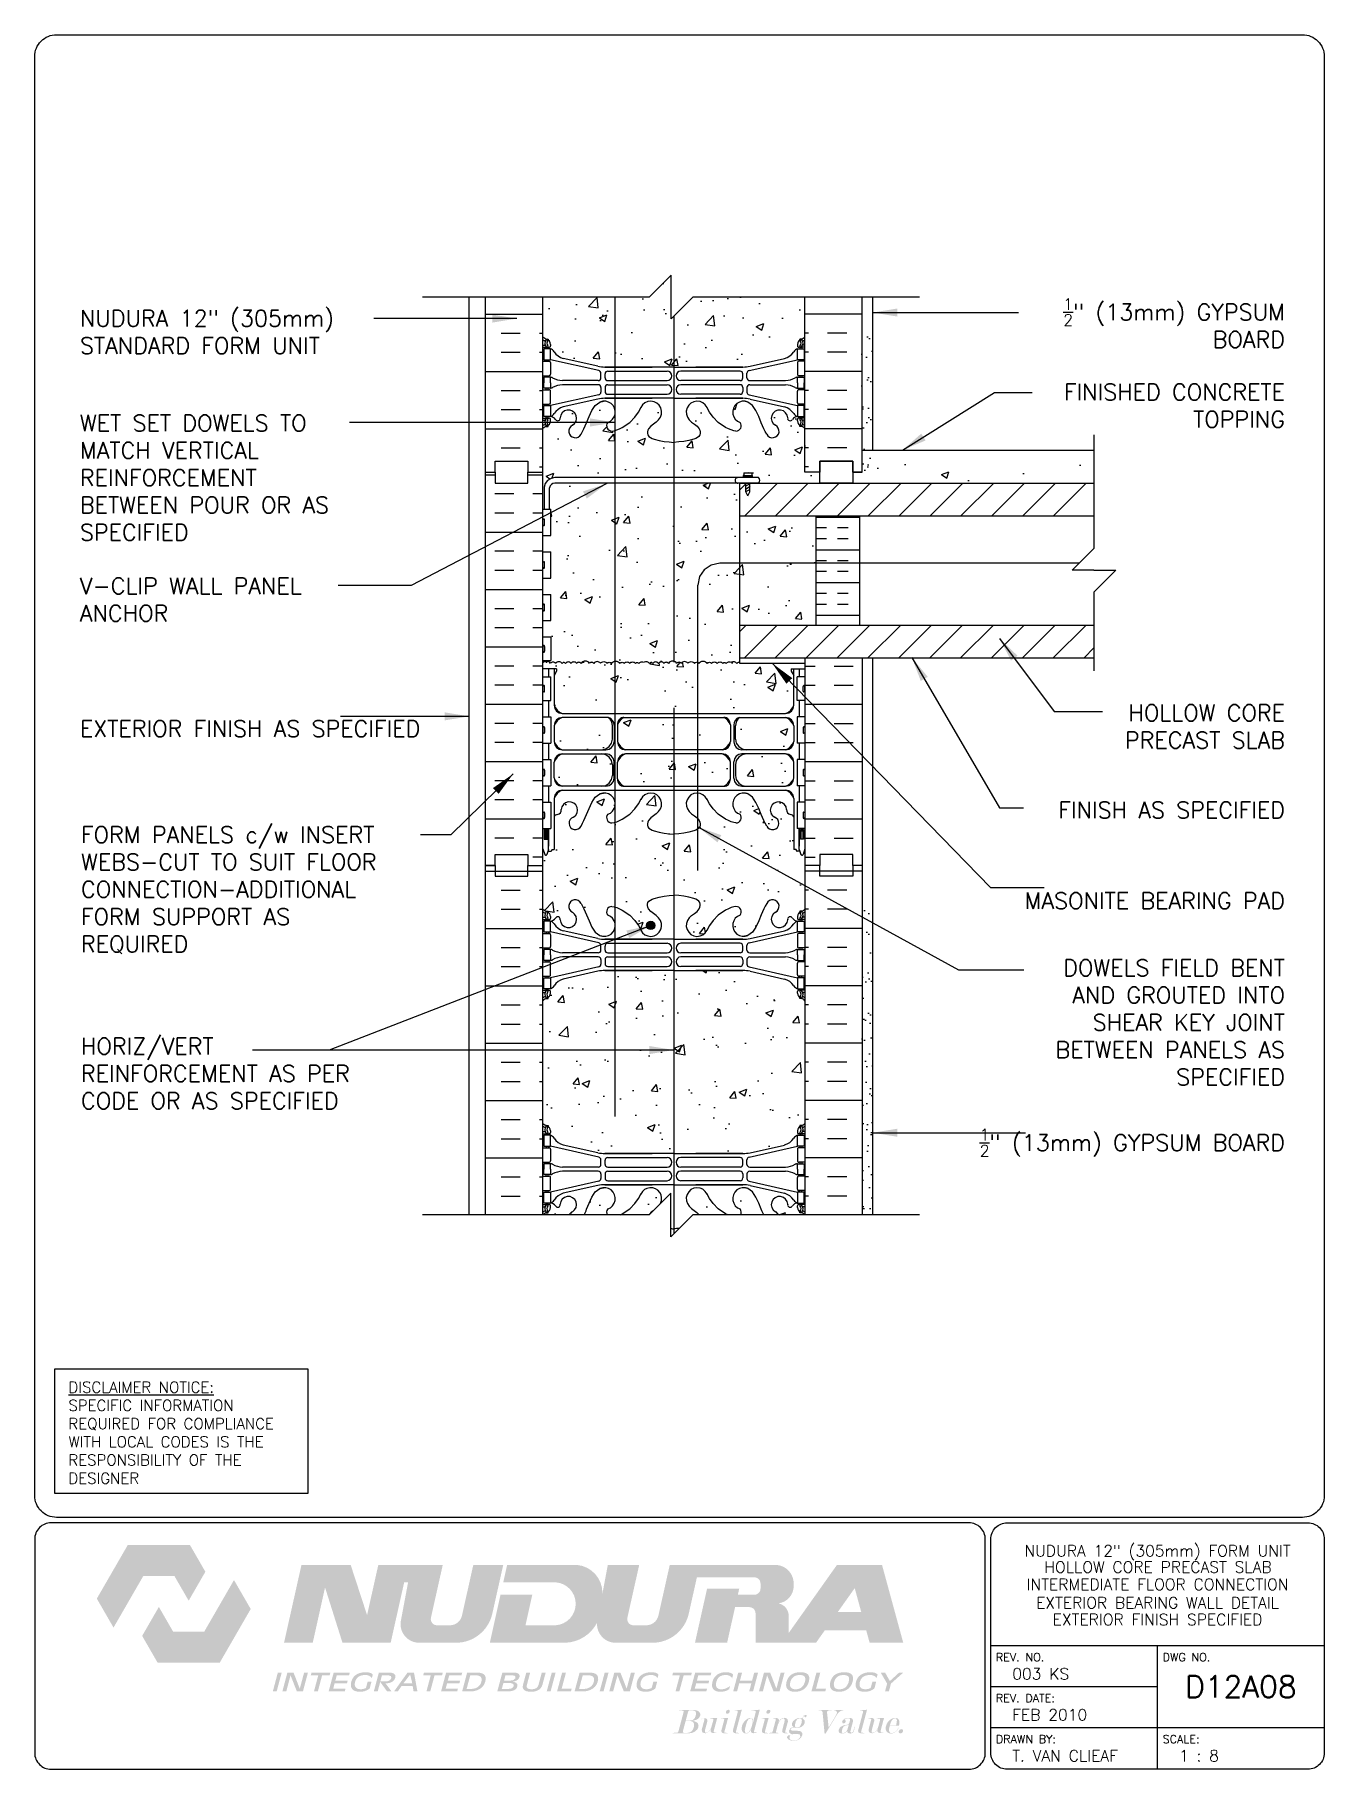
# Paper-space layout 'D12A08' of a CAD drawing. Header units: inches. Extents: x 0.42 to 7.8, y 0.49 to 10.41.
# The model-space entities are those that its viewports show. They can reach past a viewport. Long polylines and large blocks are cut down to what shows.
import ezdxf
from ezdxf.enums import TextEntityAlignment as Align

# ---------------------------------------------------------------- set-up
doc = ezdxf.new("R2010")
doc.units = ezdxf.units.IN
doc.header["$LTSCALE"] = 0.5
doc.header["$MEASUREMENT"] = 0
doc.linetypes.add('DASHED2', pattern=[0.375, 0.25, -0.125])
for name, color, linetype in [('HATCH', 12, 'Continuous'), ('line25', 2, 'Continuous'), ('LINE3', 3, 'Continuous'), ('LINE50', 5, 'Continuous'), ('LINE9', 9, 'Continuous'), ('LOGO', 7, 'Continuous'), ('TBK_LINE65', 3, 'Continuous'), ('TBK_TEXT', 4, 'Continuous'), ('TEXT', 4, 'Continuous'), ('Web_Edge', 9, 'Continuous')]:
    doc.layers.add(name, color=color, linetype=linetype)
doc.styles.add('DIM', font='romans.shx', dxfattribs={"width": 0.7})
doc.styles.add('ROMANS', font='romans.shx', dxfattribs={"height": 0.75})
doc.dimstyles.new('ext_12', dxfattribs={"dimscale": 12, "dimtxt": 0.09375, "dimasz": 0.09375, "dimexe": 0.09375, "dimexo": 0.0625, "dimgap": 0.0625, "dimtad": 1, "dimdec": 1, "dimzin": 3, "dimdsep": 46, "dimlunit": 4, "dimtxsty": 'DIM', "dimcen": 0.09, "dimdle": 0.09375, "dimclrt": 4, "dimadec": 0, "dimazin": 0, "dimtfac": 1, "dimtdec": 1, "dimtmove": 2, "dimatfit": 3, "dimfxl": 1, "dimfrac": 2, "dimtolj": 1, "dimtzin": 0, "dimarcsym": 0})
pattern_1 = [(50, (0, 0), (3.5863, -0.31376), [0.375, -4.125]), (355, (0, 0), (-0.693757, 3.76096), [0.3, -3.3]), (100.4514, (0.299, -0.026), (2.892544, 3.4472), [0.3187, -3.50571]), (46.1842, (0, 1), (5.336207, -0.827596), [0.5625, -6.1875]), (96.6356, (0.4447, 0.931), (4.67331, 4.87059), [0.47805, -5.25857]), (351.1842, (0, 1), (4.67331, 4.87059), [0.45, -4.95]), (21, (0.5, 0.75), (2.984535, -2.013094), [0.375, -4.125]), (326, (0.5, 0.75), (1.216577, 3.62575), [0.3, -3.3]), (71.4514, (0.7487, 0.5822), (4.201112, 1.612656), [0.3187, -3.50571]), (37.5, (0, 0), (0.0607993, 1.6644693), [0, -3.26, 0, -3.35, 0, -3.3125]), (7.5, (0, 0), (1.315348, 1.972059), [0, -1.91, 0, -3.185, 0, -1.2625]), (327.5, (-1.115, 0), (2.669112, -0.1127744), [0, -1.25, 0, -3.9, 0, -5.175]), (317.5, (-1.615, 0), (2.915931, 0.500525), [0, -1.625, 0, -2.59, 0, -3.675])]

psp = doc.layouts.new('D12A08')

# ---------------------------------------------------------------- texts
at = {"layer": 'TBK_TEXT', "color": 7, "style": 'ROMANS'}
for s, p in [('REV. NO.', (5.9215, 1.107)), ('DWG NO.', (6.876, 1.107)), ('REV. DATE:', (5.9215, 0.8726)), ('DRAWN BY:', (5.9215, 0.6382)), ('SCALE:', (6.876, 0.6382))]:
    psp.add_text(s, height=0.04688, dxfattribs=at).set_placement(p)
at = {"layer": 'TEXT', "insert": (0.6134, 2.7065), "char_height": 0.0625, "width": 1.41371, "attachment_point": 1, "style": 'ROMANS'}
psp.add_mtext('{\\Fromans.shx|c1;\\LDISCLAIMER NOTICE:\\l\\PSPECIFIC INFORMATION REQUIRED FOR COMPLIANCE WITH LOCAL CODES IS THE RESPONSIBILITY OF THE DESIGNER}', dxfattribs=at)

msp = doc.modelspace()

# ---------------------------------------------------------------- texts
at = {"layer": 'TEXT', "char_height": 0.75, "style": 'ROMANS'}
for s, insert, width, attachment_point in [('\\A1;{\\H0.7x;\\S1/2;}" (13mm) GYPSUM BOARD', (308.184, 147.635), 12.99266, 6), ('NUDURA 12" (305mm) STANDARD FORM UNIT', (253.003, 147.227), 14.95852, 4), ('\\A1;FINISHED CONCRETE TOPPING', (308.184, 143.852), 12.99266, 6), ('WET SET DOWELS TO MATCH VERTICAL REINFORCEMENT BETWEEN POUR OR AS SPECIFIED', (253.003, 140.553), 12.95276, 4), ('V-CLIP WALL PANEL ANCHOR', (253.003, 134.977), 12.01477, 4), ('EXTERIOR FINISH AS SPECIFIED', (253.003, 129.07), 15.10061, 4), ('\\A1;HOLLOW CORE PRECAST SLAB', (308.184, 129.166), 10.94608, 6), ('\\A1;FINISH AS SPECIFIED', (308.184, 125.343), 12.93148, 6), ('FORM PANELS c/w INSERT WEBS-CUT TO SUIT FLOOR CONNECTION-ADDITIONAL\\PFORM SUPPORT AS \\PREQUIRED', (253.054, 121.676), 17.8384, 4), ('MASONITE BEARING PAD', (308.184, 121.188), 12.4225, 6), ('DOWELS FIELD BENT AND GROUTED INTO SHEAR KEY JOINT BETWEEN PANELS AS SPECIFIED', (308.184, 115.619), 13.62291, 6), ('HORIZ/VERT REINFORCEMENT AS PER CODE OR AS SPECIFIED', (253.054, 113.282), 15.33694, 4), ('\\A1;{\\H0.7x;\\S1/2;}" (13mm) GYPSUM BOARD', (308.184, 110.114), 13.59481, 6)]:
    msp.add_mtext(s, dxfattribs=dict(at, insert=insert, width=width, attachment_point=attachment_point))

# ---------------------------------------------------------------- blocks, each defined once
blk = doc.blocks.new('TITLEBLOCK-Tag')
at = {"style": 'ROMANS'}
for tag, height, p in [('TITLE_LINE_1', 0.065, (0.927, -0.1328)), ('TITLE_LINE_2', 0.065, (0.9294, -0.2258)), ('CENTRE-LINE-3', 0.065, (0.927, -0.3246)), ('TITLE_LINE_4', 0.065, (0.927, -0.4299)), ('TITLE_LINE_5', 0.065, (0.927, -0.526)), ('DWG', 0.125, (1.4043, -0.9102))]:
    blk.add_attdef(tag, text='', height=height, dxfattribs=at).set_placement(p, align=Align.MIDDLE_CENTER)
for tag, p in [('LATEST_REVISION', (0.0954, -0.8366)), ('REVISION_DATE', (0.0954, -1.071)), ('DRAWN_BY', (0.0954, -1.3053)), ('SCALE', (1.0499, -1.3053))]:
    blk.add_attdef(tag, text='', height=0.065, dxfattribs=at).set_placement(p, align=Align.MIDDLE_LEFT)

# ---------------------------------------------------------------- hatches: boundary and pattern name
at = {"layer": 'HATCH'}
h = msp.add_hatch(dxfattribs=at)
h.set_pattern_fill('AR-CONC', color=256, scale=0.5)
h.set_pattern_definition(pattern_1)
h.paths.add_polyline_path([(285.967, 146.861), (285.967, 146.903), (286.057, 146.903, 0.088416), (286.203, 147), (286.203, 148.825), (281.073, 148.825), (280.073, 147.825), (280.073, 149.825), (279.073, 148.825), (274.203, 148.825), (274.203, 147, 0.088416), (274.349, 146.903), (274.439, 146.903), (274.439, 146.861, -0.249069), (274.549, 146.654), (274.549, 146.587, -0.414214), (274.487, 146.524), (274.439, 146.524), (274.439, 146.454), (274.544, 146.454, -0.168672), (274.73, 146.304, 0.17445), (275.137, 146.009), (276.718, 145.656, 0.054974), (277.045, 145.62), (280.203, 145.62), (283.361, 145.62, 0.054974), (283.688, 145.656), (285.269, 146.009, 0.17445), (285.676, 146.304, -0.168672), (285.862, 146.454), (285.967, 146.454), (285.967, 146.524), (285.92, 146.524, -0.414214), (285.857, 146.587), (285.857, 146.654, -0.249069)])
h.paths.add_polyline_path([(286.703, 138.808), (283.203, 138.808), (283.203, 137.308), (283.203, 133.808), (286.703, 133.808)])
h = msp.add_hatch(dxfattribs=at)
h.set_pattern_fill('AR-SAND', color=256, scale=0.5, style=0)
h.set_pattern_definition([(37.5, (182.0044, -23.1193), (-0.0314967, 0.963412), [0, -0.76, 0, -0.85, 0, -0.8125]), (7.5, (182.0044, -23.1193), (0.884888, 1.411073), [0, -0.41, 0, -0.685, 0, -0.2625]), (327.5, (181.3894, -23.1193), (1.557071, 0.0028295), [0, -0.25, 0, -0.9, 0, -1.175]), (317.5, (181.3894, -23.1193), (1.503063, 0.438838), [0, -0.125, 0, -0.59, 0, -0.675])])
h.paths.add_polyline_path([(288.808, 140.308), (289.308, 140.308), (289.308, 147.282), (288.808, 147.282)])
h = msp.add_hatch(dxfattribs=at)
h.set_pattern_fill('AR-CONC', color=256, scale=0.5)
h.set_pattern_definition(pattern_1)
edge = h.paths.add_edge_path()
edge.add_arc((285.857, 142.447), 0.5, 46.21089, 66.42182)
edge.add_line((286.057, 142.905), (285.967, 142.905))
edge.add_line((285.967, 142.905), (285.967, 142.947))
edge.add_arc((286.107, 143.154), 0.25, 180, 235.9442, ccw=False)
edge.add_line((285.857, 143.154), (285.857, 143.222))
edge.add_arc((285.92, 143.222), 0.0625, 90, 180, ccw=False)
edge.add_line((285.92, 143.284), (285.967, 143.284))
edge.add_line((285.967, 143.284), (285.967, 143.354))
edge.add_line((285.967, 143.354), (285.862, 143.354))
edge.add_arc((285.9, 143.004), 0.352, 96.12908, 141.53314)
edge.add_arc((285.522, 143.273), 0.113, 167.81557, 334.05694, ccw=False)
edge.add_arc((285.037, 143.278), 0.375, 2.92371, 239.86753)
edge.add_arc((284.717, 142.684), 0.3, -152.40303, 63.94252, ccw=False)
edge.add_spline(control_points=[(284.451, 142.545), (284.365, 142.712), (284.112, 143.202), (283.918, 143.883), (283.592, 144.013)], knot_values=[0, 0, 0, 0, 0.579211, 1.703896, 1.703896, 1.703896, 1.703896], degree=3, periodic=0)
edge.add_spline(control_points=[(283.592, 144.013), (283.543, 144.033), (283.488, 144.045), (283.432, 144.054)], knot_values=[1.703896, 1.703896, 1.703896, 1.703896, 1.875321, 1.875321, 1.875321, 1.875321], degree=3, periodic=0)
edge.add_arc((283.391, 143.556), 0.5, 85.29258, 251.79367)
edge.add_arc((283.044, 142.931), 0.242, -90, 38.23271, ccw=False)
edge.add_spline(control_points=[(283.044, 142.689), (282.923, 142.687), (282.104, 143.038), (281.859, 143.485), (281.719, 143.765)], knot_values=[0.038125, 0.038125, 0.038125, 0.038125, 0.320663, 1.237398, 1.237398, 1.237398, 1.237398], degree=3, periodic=0)
edge.add_arc((281.266, 143.556), 0.5, 24.81899, 224.18751)
edge.add_spline(control_points=[(280.907, 143.207), (281.015, 143.044), (281.375, 142.953), (281.451, 142.458), (280.903, 142.222), (280.499, 142.194), (280.203, 142.173)], knot_values=[0.229407, 0.229407, 0.229407, 0.229407, 0.844432, 1.128849, 1.464331, 2.389004, 2.389004, 2.389004, 2.389004], degree=3, periodic=0)
edge.add_spline(control_points=[(280.203, 142.173), (279.907, 142.194), (279.503, 142.222), (278.955, 142.458), (279.032, 142.953), (279.391, 143.044), (279.499, 143.207)], knot_values=[0.229407, 0.229407, 0.229407, 0.229407, 1.15408, 1.489562, 1.773979, 2.389004, 2.389004, 2.389004, 2.389004], degree=3, periodic=0)
edge.add_arc((279.141, 143.556), 0.5, 315.81249, 515.18101)
edge.add_spline(control_points=[(278.687, 143.765), (278.547, 143.485), (278.302, 143.038), (277.483, 142.687), (277.362, 142.689)], knot_values=[0.038125, 0.038125, 0.038125, 0.038125, 0.95486, 1.237398, 1.237398, 1.237398, 1.237398], degree=3, periodic=0)
edge.add_arc((277.362, 142.931), 0.242, 141.76729, 270, ccw=False)
edge.add_arc((277.016, 143.556), 0.5, 288.20633, 454.70742)
edge.add_spline(control_points=[(276.975, 144.054), (276.918, 144.045), (276.864, 144.033), (276.814, 144.013)], knot_values=[1.703896, 1.703896, 1.703896, 1.703896, 1.875321, 1.875321, 1.875321, 1.875321], degree=3, periodic=0)
edge.add_spline(control_points=[(276.814, 144.013), (276.488, 143.883), (276.294, 143.202), (276.041, 142.712), (275.955, 142.545)], knot_values=[0, 0, 0, 0, 1.124685, 1.703896, 1.703896, 1.703896, 1.703896], degree=3, periodic=0)
edge.add_arc((275.689, 142.684), 0.3, 116.05748, 333.0283, ccw=False)
edge.add_arc((275.369, 143.278), 0.375, 300.13247, 537.07629)
edge.add_arc((274.884, 143.273), 0.113, -154.05694, 12.18443, ccw=False)
edge.add_arc((274.507, 143.004), 0.352, 38.46686, 83.87092)
edge.add_line((274.544, 143.354), (274.439, 143.354))
edge.add_line((274.439, 143.354), (274.439, 143.284))
edge.add_line((274.439, 143.284), (274.487, 143.284))
edge.add_arc((274.487, 143.222), 0.0625, 0, 90, ccw=False)
edge.add_line((274.549, 143.222), (274.549, 143.154))
edge.add_arc((274.299, 143.154), 0.25, 304.0558, 360, ccw=False)
edge.add_line((274.439, 142.947), (274.439, 142.905))
edge.add_line((274.439, 142.905), (274.349, 142.905))
edge.add_arc((274.549, 142.447), 0.5, 113.57818, 133.78911)
edge.add_line((274.203, 142.808), (274.203, 140.808))
edge.add_line((274.203, 140.808), (274.203, 139.113))
edge.add_line((274.203, 139.113), (274.255, 139.113))
edge.add_line((274.255, 139.113), (274.255, 140.115))
edge.add_arc((274.751, 140.059), 0.499, 90.45616, 173.57974, ccw=False)
edge.add_line((274.747, 140.558), (283.491, 140.558))
edge.add_line((283.491, 140.558), (283.491, 140.598))
edge.add_line((283.491, 140.598), (283.397, 140.598))
edge.add_arc((283.397, 140.629), 0.0312, 90, 270, ccw=False)
edge.add_line((283.397, 140.66), (283.397, 140.785))
edge.add_line((283.397, 140.785), (283.772, 140.785))
edge.add_line((283.772, 140.785), (283.772, 140.66))
edge.add_arc((283.772, 140.629), 0.0312, -90, 90, ccw=False)
edge.add_line((283.772, 140.598), (283.678, 140.598))
edge.add_line((283.678, 140.598), (283.678, 140.558))
edge.add_line((283.678, 140.558), (284.081, 140.558))
edge.add_arc((283.944, 140.432), 0.186, -41.81955, 42.64251, ccw=False)
edge.add_line((284.083, 140.308), (286.891, 140.308))
edge.add_line((286.891, 140.308), (286.891, 140.808))
edge.add_line((286.891, 140.808), (286.203, 140.808))
edge.add_line((286.203, 140.808), (286.203, 142.808))
h = msp.add_hatch(dxfattribs=at)
h.set_pattern_fill('INSUL', color=256, scale=7, angle=180, style=0)
h.set_pattern_definition([(180, (281.6202, 122.3078), (-3e-16, -2.625), []), (180, (281.6202, 121.4328), (-3e-16, -2.625), [0.875, -0.875]), (180, (281.6202, 120.5578), (-3e-16, -2.625), [0.875, -0.875])])
h.paths.add_polyline_path([(271.578, 122.808), (272.016, 122.808), (272.016, 123.308), (273.516, 123.308), (273.516, 122.808), (274.203, 122.808), (274.203, 140.808), (273.953, 140.808), (273.516, 140.808), (273.516, 140.308), (272.016, 140.308), (272.016, 140.808), (271.578, 140.808)])
h = msp.add_hatch(dxfattribs=at)
h.set_pattern_fill('AR-CONC', color=256, scale=0.5, style=0)
h.set_pattern_definition([(50, (193.0784, -100.1675), (3.5863, -0.31376), [0.375, -4.125]), (355, (193.0784, -100.1675), (-0.693757, 3.76096), [0.3, -3.3]), (100.4514, (193.3773, -100.1937), (2.892547, 3.447198), [0.3187, -3.50571]), (46.1842, (193.0784, -99.1675), (5.336205, -0.827595), [0.5625, -6.1875]), (96.6356, (193.523, -99.2365), (4.67331, 4.87059), [0.47805, -5.25856]), (351.1842, (193.0784, -99.1675), (4.67331, 4.87059), [0.45, -4.95]), (21, (193.5784, -99.4175), (2.984535, -2.013094), [0.375, -4.125]), (326, (193.5784, -99.4175), (1.216577, 3.62575), [0.3, -3.3]), (71.4514, (193.827, -99.5853), (4.201113, 1.612652), [0.3187, -3.50571]), (37.5, (193.0784, -100.1675), (0.060799, 1.664469), [0, -3.26, 0, -3.35, 0, -3.3125]), (7.5, (193.0784, -100.1675), (1.315348, 1.972059), [0, -1.91, 0, -3.185, 0, -1.2625]), (327.5, (191.9634, -100.1675), (2.669112, -0.1127744), [0, -1.25, 0, -3.9, 0, -5.175]), (317.5, (191.4634, -100.1675), (2.91593, 0.500525), [0, -1.625, 0, -2.59, 0, -3.675])])
h.paths.add_polyline_path([(288.828, 141.308), (288.828, 140.308), (299.437, 140.308), (299.437, 141.308)])
h = msp.add_hatch(dxfattribs=at)
h.set_pattern_fill('AR-CONC', color=256, scale=0.5)
h.set_pattern_definition(pattern_1)
h.paths.add_polyline_path([(283.203, 140.308), (274.749, 140.308, 0.366745), (274.505, 140.097), (274.505, 139.113), (274.568, 139.113), (274.568, 137.913), (274.203, 137.913), (274.203, 137.163), (274.568, 137.163), (274.568, 135.963), (274.203, 135.963), (274.203, 135.213), (274.568, 135.213), (274.568, 134.013), (274.203, 134.013), (274.203, 133.263), (274.568, 133.263), (274.568, 132.183), (274.364, 132.149, -0.244698), (274.546, 132.055, -0.520567), (274.786, 132.055, -0.520567), (275.083, 132.055, -0.520567), (275.239, 132.055, -0.520567), (275.494, 132.055, -0.520567), (275.75, 132.055, -0.520567), (275.948, 132.055, -0.520567), (276.339, 132.055, -0.520567), (276.531, 132.055, -0.53692), (276.838, 132.058, -0.53692), (277.144, 132.055, -0.520567), (277.337, 132.055, -0.520567), (277.728, 132.055, -0.520567), (277.926, 132.055, -0.520567), (278.181, 132.055, -0.520567), (278.437, 132.055, -0.520567), (278.593, 132.055, -0.399573), (278.838, 132.104, -0.399573), (279.083, 132.055, -0.520567), (279.239, 132.055, -0.520567), (279.494, 132.055, -0.520567), (279.75, 132.055, -0.520567), (279.948, 132.055, -0.520567), (280.339, 132.055, -0.520567), (280.531, 132.055, -0.53692), (280.838, 132.058, -0.53692), (281.144, 132.055, -0.520567), (281.337, 132.055, -0.520567), (281.728, 132.055, -0.520567), (281.926, 132.055, -0.520567), (282.181, 132.055, -0.520567), (282.437, 132.055, -0.520567), (282.593, 132.055, -0.399573), (282.838, 132.104, -0.399573), (283.083, 132.055, -0.369172), (283.203, 132.086), (283.203, 132.308), (283.203, 137.308)])
edge = h.paths.add_edge_path()
edge.add_spline(control_points=[(278.696, 107.784), (278.556, 107.501), (278.362, 107.131), (277.777, 106.826), (277.746, 106.81)], knot_values=[0.269029, 0.269029, 0.269029, 0.269029, 1.206485, 1.258119, 1.258119, 1.258119, 1.258119], degree=3, periodic=0)
edge.add_line((277.746, 106.81), (279.051, 106.81))
edge.add_spline(control_points=[(279.051, 106.81), (279.1, 106.889), (279.173, 106.945), (279.249, 106.997)], knot_values=[0.559734, 0.559734, 0.559734, 0.559734, 0.825899, 0.825899, 0.825899, 0.825899], degree=3, periodic=0)
edge.add_line((279.249, 106.997), (279.591, 107.338))
edge.add_arc((279.141, 107.556), 0.5, 334.22831, 514.82933)
edge = h.paths.add_edge_path()
edge.add_spline(control_points=[(276.814, 108.013), (276.488, 107.883), (276.329, 107.323), (276.129, 106.893), (276.089, 106.81)], knot_values=[0.303943, 0.303943, 0.303943, 0.303943, 1.428628, 1.703896, 1.703896, 1.703896, 1.703896], degree=3, periodic=0)
edge.add_line((276.089, 106.81), (277.152, 106.81))
edge.add_arc((277.362, 106.931), 0.242, 141.76729, 209.83095, ccw=False)
edge.add_arc((277.016, 107.556), 0.5, 288.20633, 454.70742)
edge.add_spline(control_points=[(276.975, 108.054), (276.918, 108.045), (276.864, 108.033), (276.814, 108.013)], knot_values=[1.703896, 1.703896, 1.703896, 1.703896, 1.875321, 1.875321, 1.875321, 1.875321], degree=3, periodic=0)
h.paths.add_polyline_path([(275.557, 106.953, 1.679912), (274.995, 107.297, -0.886605), (274.782, 107.223, 0.200746), (274.544, 107.354), (274.439, 107.354), (274.439, 107.284), (274.487, 107.284, -0.414214), (274.549, 107.222), (274.549, 107.154, -0.249069), (274.439, 106.947), (274.439, 106.905), (274.349, 106.905, 0.086516), (274.206, 106.81), (275.417, 106.81, -0.171708)])
edge = h.paths.add_edge_path()
edge.add_spline(control_points=[(282.66, 106.81), (282.629, 106.826), (282.045, 107.131), (281.851, 107.501), (281.71, 107.784)], knot_values=[0.269029, 0.269029, 0.269029, 0.269029, 0.320663, 1.258119, 1.258119, 1.258119, 1.258119], degree=3, periodic=0)
edge.add_arc((281.266, 107.556), 0.5, 28.16555, 224.18751)
edge.add_spline(control_points=[(280.907, 107.207), (281.011, 107.049), (281.246, 106.986), (281.355, 106.81)], knot_values=[0.229407, 0.229407, 0.229407, 0.229407, 0.825899, 0.825899, 0.825899, 0.825899], degree=3, periodic=0)
edge.add_line((281.355, 106.81), (282.66, 106.81))
edge = h.paths.add_edge_path()
edge.add_spline(control_points=[(284.317, 106.81), (284.277, 106.893), (284.078, 107.323), (283.918, 107.883), (283.592, 108.013)], knot_values=[0.303943, 0.303943, 0.303943, 0.303943, 0.579211, 1.703896, 1.703896, 1.703896, 1.703896], degree=3, periodic=0)
edge.add_spline(control_points=[(283.592, 108.013), (283.543, 108.033), (283.488, 108.045), (283.432, 108.054)], knot_values=[1.703896, 1.703896, 1.703896, 1.703896, 1.875321, 1.875321, 1.875321, 1.875321], degree=3, periodic=0)
edge.add_arc((283.391, 107.556), 0.5, 85.29258, 251.79367)
edge.add_arc((283.044, 106.931), 0.242, -29.83095, 38.23271, ccw=False)
edge.add_line((283.254, 106.81), (284.317, 106.81))
h.paths.add_polyline_path([(285.412, 107.297, 1.679912), (284.849, 106.953, -0.171708), (284.989, 106.81), (286.2, 106.81, 0.086516), (286.057, 106.905), (285.967, 106.905), (285.967, 106.947, -0.249069), (285.857, 107.154), (285.857, 107.222, -0.414214), (285.92, 107.284), (285.967, 107.284), (285.967, 107.354), (285.862, 107.354, 0.200746), (285.624, 107.223, -0.886605)])
edge = h.paths.add_edge_path()
edge.add_spline(control_points=[(280.444, 106.191), (280.363, 106.184), (280.283, 106.178), (280.203, 106.173)], knot_values=[2.13885, 2.13885, 2.13885, 2.13885, 2.389004, 2.389004, 2.389004, 2.389004], degree=3, periodic=0)
edge.add_spline(control_points=[(280.203, 106.173), (280.156, 106.176), (280.11, 106.179), (280.063, 106.183)], knot_values=[2.243479, 2.243479, 2.243479, 2.243479, 2.389004, 2.389004, 2.389004, 2.389004], degree=3, periodic=0)
edge.add_line((280.063, 106.183), (280.063, 105.81))
edge.add_line((280.063, 105.81), (280.444, 106.191))
h = msp.add_hatch(dxfattribs=at)
h.set_pattern_fill('ANSI31', color=256, scale=8, style=0)
h.set_pattern_definition([(45, (193.1861, -20.746), (-0.707107, 0.707107), [])])
edge = h.paths.add_edge_path()
edge.add_line((298.937, 138.808), (299.437, 139.308))
edge.add_line((299.437, 139.308), (299.437, 140.308))
edge.add_line((299.437, 140.308), (288.07, 140.308))
edge.add_arc((287.917, 140.414), 0.186, 318.18045, 325.08167, ccw=False)
edge.add_line((288.056, 140.29), (287.692, 140.29))
edge.add_line((287.692, 140.29), (287.651, 140.267))
edge.add_line((287.651, 140.267), (287.641, 140.308))
edge.add_line((287.641, 140.308), (287.558, 140.308))
edge.add_line((287.558, 140.308), (287.492, 140.308))
edge.add_line((287.492, 140.308), (287.464, 140.29))
edge.add_line((287.464, 140.29), (287.103, 140.29))
edge.add_arc((287.102, 140.415), 0.125, 269.39473, 270.60527, ccw=False)
edge.add_line((287.101, 140.29), (283.203, 140.29))
edge.add_line((283.203, 140.29), (283.203, 138.808))
edge.add_line((283.203, 138.808), (298.937, 138.808))
h = msp.add_hatch(dxfattribs=at)
h.set_pattern_fill('INSUL', color=256, scale=4, angle=180, style=0)
h.set_pattern_definition([(180, (193.186, -18.746), (-2e-16, -1.5), []), (180, (193.186, -19.246), (-2e-16, -1.5), [0.5, -0.5]), (180, (193.186, -19.746), (-2e-16, -1.5), [0.5, -0.5])])
h.paths.add_polyline_path([(288.703, 138.428), (286.703, 138.428), (286.703, 133.808), (288.703, 133.808)])
h.paths.add_polyline_path([(288.703, 138.808), (286.703, 138.808), (286.703, 138.428), (288.703, 138.428)])
h = msp.add_hatch(dxfattribs=at)
h.set_pattern_fill('ANSI31', color=256, scale=8, style=0)
h.set_pattern_definition([(45, (193.1861, -18.746), (-0.707107, 0.707107), [])])
h.paths.add_polyline_path([(299.437, 133.808), (283.203, 133.808), (283.203, 132.308), (299.437, 132.308)])
h = msp.add_hatch(dxfattribs=at)
h.set_pattern_fill('AR-CONC', color=256, scale=0.5)
h.set_pattern_definition([(50, (-30.535, 0), (3.5863, -0.31376), [0.375, -4.125]), (355, (-30.535, 0), (-0.693757, 3.76096), [0.3, -3.3]), (100.4514, (-30.236, -0.026), (2.892544, 3.4472), [0.3187, -3.50571]), (46.1842, (-30.535, 1), (5.336207, -0.827596), [0.5625, -6.1875]), (96.6356, (-30.0903, 0.931), (4.67331, 4.87059), [0.47805, -5.25857]), (351.1842, (-30.535, 1), (4.67331, 4.87059), [0.45, -4.95]), (21, (-30.035, 0.75), (2.984535, -2.013094), [0.375, -4.125]), (326, (-30.035, 0.75), (1.216577, 3.62575), [0.3, -3.3]), (71.4514, (-29.7863, 0.5822), (4.201112, 1.612656), [0.3187, -3.50571]), (37.5, (-30.535, 0), (0.0607993, 1.6644693), [0, -3.26, 0, -3.35, 0, -3.3125]), (7.5, (-30.535, 0), (1.315348, 1.972059), [0, -1.91, 0, -3.185, 0, -1.2625]), (327.5, (-31.65, 0), (2.669112, -0.1127744), [0, -1.25, 0, -3.9, 0, -5.175]), (317.5, (-32.15, 0), (2.915931, 0.500525), [0, -1.625, 0, -2.59, 0, -3.675])])
h.paths.add_polyline_path([(285.693, 131.808), (286.203, 131.808), (286.203, 132.058), (283.203, 132.058), (283.203, 132.086, 0.369172), (283.083, 132.055, 0.399573), (282.838, 132.104, 0.399573), (282.593, 132.055, 0.520567), (282.437, 132.055, 0.520567), (282.181, 132.055, 0.520567), (281.926, 132.055, 0.520567), (281.728, 132.055, 0.520567), (281.337, 132.055, 0.520567), (281.144, 132.055, 0.53692), (280.838, 132.058, 0.53692), (280.531, 132.055, 0.520567), (280.339, 132.055, 0.520567), (279.948, 132.055, 0.520567), (279.75, 132.055, 0.520567), (279.494, 132.055, 0.520567), (279.239, 132.055, 0.520567), (279.083, 132.055, 0.399573), (278.838, 132.104, 0.399573), (278.593, 132.055, 0.520567), (278.437, 132.055, 0.520567), (278.181, 132.055, 0.520567), (277.926, 132.055, 0.520567), (277.728, 132.055, 0.520567), (277.337, 132.055, 0.520567), (277.144, 132.055, 0.53692), (276.838, 132.058, 0.53692), (276.531, 132.055, 0.520567), (276.339, 132.055, 0.520567), (275.948, 132.055, 0.520567), (275.75, 132.055, 0.520567), (275.494, 132.055, 0.520567), (275.239, 132.055, 0.520567), (275.083, 132.055, 0.520567), (274.786, 132.055, 0.520567), (274.546, 132.055, 0.472608), (274.203, 132.081), (274.203, 131.808), (274.713, 131.808), (274.713, 130.139, 0.414203), (275.088, 129.764), (285.318, 129.764, 0.414225), (285.693, 130.139)])
h = msp.add_hatch(dxfattribs=at)
h.set_pattern_fill('INSUL', color=256, scale=7, angle=180, style=0)
h.set_pattern_definition([(7e-15, (278.786, 122.3078), (3e-16, -2.625), []), (7e-15, (278.786, 121.4328), (3e-16, -2.625), [0.875, -0.875]), (7e-15, (278.786, 120.5578), (3e-16, -2.625), [0.875, -0.875])])
h.paths.add_polyline_path([(288.828, 132.308), (286.203, 132.308), (286.203, 122.808), (286.891, 122.808), (286.891, 123.308), (288.391, 123.308), (288.391, 122.808), (288.828, 122.808)])
h = msp.add_hatch(dxfattribs=at)
h.set_pattern_fill('AR-CONC', color=256, scale=0.5)
h.set_pattern_definition(pattern_1)
h.paths.add_polyline_path([(276.888, 127.91), (275.088, 127.91, 0.225652), (274.713, 127.535), (274.713, 126.809, 0.225652), (275.088, 126.434), (276.888, 126.434, 0.406005), (277.388, 126.92), (277.388, 127.417, 0.410093)])
h.paths.add_polyline_path([(276.888, 128.1), (275.088, 128.1, -0.414214), (274.713, 128.475), (274.713, 129.201, -0.414214), (275.088, 129.576), (277.194, 129.576, -0.24677), (277.388, 129.191), (277.388, 128.593, -0.410093)])
h.paths.add_polyline_path([(282.791, 129.243, 0.185301), (282.492, 129.576), (277.914, 129.576, 0.185301), (277.616, 129.243), (277.616, 128.475, 0.225652), (277.991, 128.1), (282.416, 128.1, 0.225652), (282.791, 128.475)])
h.paths.add_polyline_path([(282.791, 127.535, 0.225652), (282.416, 127.91), (277.991, 127.91, 0.225652), (277.616, 127.535), (277.616, 126.766, 0.185301), (277.914, 126.434), (282.492, 126.434, 0.185301), (282.791, 126.766)])
h.paths.add_polyline_path([(285.693, 127.535, 0.225652), (285.318, 127.91), (283.518, 127.91, 0.410093), (283.018, 127.417), (283.018, 126.92, 0.406005), (283.518, 126.434), (285.318, 126.434, 0.225652), (285.693, 126.809)])
h.paths.add_polyline_path([(285.693, 129.201, 0.225652), (285.318, 129.576), (283.212, 129.576, 0.24677), (283.018, 129.191), (283.018, 128.593, 0.410093), (283.518, 128.1), (285.318, 128.1, 0.225652), (285.693, 128.475)])
h = msp.add_hatch(dxfattribs=at)
h.set_pattern_fill('AR-CONC', color=256, scale=0.5)
h.set_pattern_definition(pattern_1)
edge = h.paths.add_edge_path()
edge.add_line((285.969, 123.457), (285.843, 123.457))
edge.add_arc((285.843, 123.507), 0.05, 180, 270, ccw=False)
edge.add_line((285.793, 123.507), (285.793, 123.537))
edge.add_line((285.793, 123.537), (285.693, 123.537))
edge.add_line((285.693, 123.537), (285.693, 125.026))
edge.add_arc((285.519, 124.95), 0.19, 23.62969, 85.69391)
edge.add_arc((285.562, 125.337), 0.2, 172.89286, 261.6212, ccw=False)
edge.add_arc((284.989, 125.343), 0.375, 2.92371, 239.86753)
edge.add_arc((284.715, 124.738), 0.293, -154.20161, 73.07312, ccw=False)
edge.add_spline(control_points=[(284.451, 124.61), (284.365, 124.777), (284.112, 125.267), (283.918, 125.948), (283.592, 126.079)], knot_values=[0, 0, 0, 0, 0.579211, 1.703896, 1.703896, 1.703896, 1.703896], degree=3, periodic=0)
edge.add_spline(control_points=[(283.592, 126.079), (283.543, 126.098), (283.488, 126.111), (283.432, 126.119)], knot_values=[1.703896, 1.703896, 1.703896, 1.703896, 1.875321, 1.875321, 1.875321, 1.875321], degree=3, periodic=0)
edge.add_arc((283.391, 125.621), 0.5, 85.29258, 251.79367)
edge.add_arc((283.044, 124.996), 0.242, -90, 38.23271, ccw=False)
edge.add_spline(control_points=[(283.044, 124.754), (282.923, 124.752), (282.104, 125.104), (281.859, 125.551), (281.719, 125.831)], knot_values=[0.038125, 0.038125, 0.038125, 0.038125, 0.320663, 1.237398, 1.237398, 1.237398, 1.237398], degree=3, periodic=0)
edge.add_arc((281.266, 125.621), 0.5, 24.81899, 224.18751)
edge.add_spline(control_points=[(280.907, 125.273), (281.015, 125.11), (281.375, 125.019), (281.451, 124.523), (280.903, 124.288), (280.499, 124.259), (280.203, 124.238)], knot_values=[0.229407, 0.229407, 0.229407, 0.229407, 0.844432, 1.128849, 1.464331, 2.389004, 2.389004, 2.389004, 2.389004], degree=3, periodic=0)
edge.add_spline(control_points=[(280.203, 124.238), (279.907, 124.259), (279.503, 124.288), (278.955, 124.523), (279.032, 125.019), (279.391, 125.11), (279.499, 125.273)], knot_values=[0.229407, 0.229407, 0.229407, 0.229407, 1.15408, 1.489562, 1.773979, 2.389004, 2.389004, 2.389004, 2.389004], degree=3, periodic=0)
edge.add_arc((279.141, 125.621), 0.5, 315.81249, 515.18101)
edge.add_spline(control_points=[(278.687, 125.831), (278.547, 125.551), (278.302, 125.104), (277.483, 124.752), (277.362, 124.754)], knot_values=[0.038125, 0.038125, 0.038125, 0.038125, 0.95486, 1.237398, 1.237398, 1.237398, 1.237398], degree=3, periodic=0)
edge.add_arc((277.362, 124.996), 0.242, 141.76729, 270, ccw=False)
edge.add_arc((277.016, 125.621), 0.5, 288.20633, 454.70742)
edge.add_spline(control_points=[(276.975, 126.119), (276.918, 126.111), (276.864, 126.098), (276.814, 126.079)], knot_values=[1.703896, 1.703896, 1.703896, 1.703896, 1.875321, 1.875321, 1.875321, 1.875321], degree=3, periodic=0)
edge.add_spline(control_points=[(276.814, 126.079), (276.488, 125.948), (276.294, 125.267), (276.041, 124.777), (275.955, 124.61)], knot_values=[0, 0, 0, 0, 1.124685, 1.703896, 1.703896, 1.703896, 1.703896], degree=3, periodic=0)
edge.add_arc((275.691, 124.738), 0.293, 106.92688, 334.20161, ccw=False)
edge.add_arc((275.417, 125.343), 0.375, 300.13247, 537.07629)
edge.add_arc((274.844, 125.337), 0.2, -81.61996, 7.10714, ccw=False)
edge.add_arc((274.887, 124.95), 0.19, 94.30355, 156.36837)
edge.add_line((274.713, 125.026), (274.713, 123.537))
edge.add_line((274.713, 123.537), (274.613, 123.537))
edge.add_line((274.613, 123.537), (274.613, 123.507))
edge.add_arc((274.563, 123.507), 0.05, -90, 0, ccw=False)
edge.add_line((274.563, 123.457), (274.437, 123.457))
edge.add_line((274.437, 123.457), (274.388, 123.307))
edge.add_arc((274.338, 123.333), 0.0567, 208.07249, 331.92751, ccw=False)
edge.add_line((274.288, 123.307), (274.203, 123.567))
edge.add_line((274.203, 123.567), (274.203, 122.808))
edge.add_line((274.203, 122.808), (274.203, 120.808))
edge.add_arc((274.549, 121.169), 0.5, 226.21089, 246.42182)
edge.add_line((274.349, 120.711), (274.439, 120.711))
edge.add_line((274.439, 120.711), (274.439, 120.669))
edge.add_arc((274.299, 120.462), 0.25, 0, 55.9442, ccw=False)
edge.add_line((274.549, 120.462), (274.549, 120.394))
edge.add_arc((274.487, 120.394), 0.0625, -90, 0, ccw=False)
edge.add_line((274.487, 120.332), (274.439, 120.332))
edge.add_line((274.439, 120.332), (274.439, 120.262))
edge.add_line((274.439, 120.262), (274.544, 120.262))
edge.add_arc((274.507, 120.611), 0.352, 276.12908, 321.53314)
edge.add_arc((274.884, 120.343), 0.113, -12.18443, 154.05694, ccw=False)
edge.add_arc((275.369, 120.338), 0.375, 182.92371, 419.86753)
edge.add_arc((275.689, 120.932), 0.3, 27.59697, 243.94252, ccw=False)
edge.add_spline(control_points=[(275.955, 121.071), (276.041, 120.904), (276.294, 120.414), (276.488, 119.733), (276.814, 119.603)], knot_values=[0, 0, 0, 0, 0.579211, 1.703896, 1.703896, 1.703896, 1.703896], degree=3, periodic=0)
edge.add_spline(control_points=[(276.814, 119.603), (276.864, 119.583), (276.918, 119.57), (276.975, 119.562)], knot_values=[1.703896, 1.703896, 1.703896, 1.703896, 1.875321, 1.875321, 1.875321, 1.875321], degree=3, periodic=0)
edge.add_arc((277.016, 120.06), 0.5, 265.29258, 431.79367)
edge.add_arc((277.362, 120.685), 0.242, 90, 218.23271, ccw=False)
edge.add_spline(control_points=[(277.362, 120.927), (277.483, 120.929), (278.302, 120.577), (278.547, 120.13), (278.687, 119.85)], knot_values=[0.038125, 0.038125, 0.038125, 0.038125, 0.320663, 1.237398, 1.237398, 1.237398, 1.237398], degree=3, periodic=0)
edge.add_arc((279.141, 120.06), 0.5, 204.81899, 404.18751)
edge.add_spline(control_points=[(279.499, 120.409), (279.391, 120.572), (279.032, 120.662), (278.955, 121.158), (279.503, 121.394), (279.907, 121.422), (280.203, 121.443)], knot_values=[0.229407, 0.229407, 0.229407, 0.229407, 0.844432, 1.128849, 1.464331, 2.389004, 2.389004, 2.389004, 2.389004], degree=3, periodic=0)
edge.add_spline(control_points=[(280.203, 121.443), (280.499, 121.422), (280.903, 121.394), (281.451, 121.158), (281.375, 120.662), (281.015, 120.572), (280.907, 120.409)], knot_values=[0.229407, 0.229407, 0.229407, 0.229407, 1.15408, 1.489562, 1.773979, 2.389004, 2.389004, 2.389004, 2.389004], degree=3, periodic=0)
edge.add_arc((281.266, 120.06), 0.5, 135.81249, 335.18101)
edge.add_spline(control_points=[(281.719, 119.85), (281.859, 120.13), (282.104, 120.577), (282.923, 120.929), (283.044, 120.927)], knot_values=[0.038125, 0.038125, 0.038125, 0.038125, 0.95486, 1.237398, 1.237398, 1.237398, 1.237398], degree=3, periodic=0)
edge.add_arc((283.044, 120.685), 0.242, -38.23271, 90, ccw=False)
edge.add_arc((283.391, 120.06), 0.5, 108.20633, 274.70742)
edge.add_spline(control_points=[(283.432, 119.562), (283.488, 119.57), (283.543, 119.583), (283.592, 119.603)], knot_values=[1.703896, 1.703896, 1.703896, 1.703896, 1.875321, 1.875321, 1.875321, 1.875321], degree=3, periodic=0)
edge.add_spline(control_points=[(283.592, 119.603), (283.918, 119.733), (284.112, 120.414), (284.365, 120.904), (284.451, 121.071)], knot_values=[0, 0, 0, 0, 1.124685, 1.703896, 1.703896, 1.703896, 1.703896], degree=3, periodic=0)
edge.add_arc((284.717, 120.932), 0.3, -63.94252, 153.0283, ccw=False)
edge.add_arc((285.037, 120.338), 0.375, 120.13247, 357.07629)
edge.add_arc((285.522, 120.343), 0.113, 25.94306, 192.18443, ccw=False)
edge.add_arc((285.9, 120.611), 0.352, 218.46686, 263.87092)
edge.add_line((285.862, 120.262), (285.967, 120.262))
edge.add_line((285.967, 120.262), (285.967, 120.332))
edge.add_line((285.967, 120.332), (285.92, 120.332))
edge.add_arc((285.92, 120.394), 0.0625, 180, 270, ccw=False)
edge.add_line((285.857, 120.394), (285.857, 120.462))
edge.add_arc((286.107, 120.462), 0.25, 124.0558, 180, ccw=False)
edge.add_line((285.967, 120.669), (285.967, 120.711))
edge.add_line((285.967, 120.711), (286.057, 120.711))
edge.add_arc((285.857, 121.169), 0.5, 293.57818, 313.78911)
edge.add_line((286.203, 120.808), (286.203, 123.567))
edge.add_line((286.203, 123.567), (286.118, 123.307))
edge.add_arc((286.068, 123.333), 0.0567, 208.07249, 331.92751, ccw=False)
edge.add_line((286.018, 123.307), (285.969, 123.457))
h = msp.add_hatch(dxfattribs=at)
h.set_pattern_fill('AR-SAND', color=256, scale=0.5, style=0)
h.set_pattern_definition([(37.5, (193.1861, -29.7721), (-0.0314967, 0.963412), [0, -0.76, 0, -0.85, 0, -0.8125]), (7.5, (193.1861, -29.7721), (0.884888, 1.411073), [0, -0.41, 0, -0.685, 0, -0.2625]), (327.5, (192.5711, -29.7721), (1.557071, 0.0028295), [0, -0.25, 0, -0.9, 0, -1.175]), (317.5, (192.5711, -29.7721), (1.503063, 0.438838), [0, -0.125, 0, -0.59, 0, -0.675])])
h.paths.add_polyline_path([(288.828, 106.811), (289.307, 106.811), (289.307, 120.782), (288.828, 120.782)])
h = msp.add_hatch(dxfattribs=at)
h.set_pattern_fill('AR-CONC', color=256, scale=0.5)
h.set_pattern_definition(pattern_1)
h.paths.add_polyline_path([(280.203, 109.62), (283.361, 109.62, 0.054974), (283.688, 109.656), (285.269, 110.009, 0.17445), (285.676, 110.304, -0.168672), (285.862, 110.454), (285.967, 110.454), (285.967, 110.524), (285.92, 110.524, -0.414214), (285.857, 110.587), (285.857, 110.654, -0.249069), (285.967, 110.861), (285.967, 110.903), (286.057, 110.903, 0.088416), (286.203, 111), (286.203, 116.616, 0.088416), (286.057, 116.713), (285.967, 116.713), (285.967, 116.755, -0.249069), (285.857, 116.962), (285.857, 117.029, -0.414214), (285.92, 117.092), (285.967, 117.092), (285.967, 117.162), (285.862, 117.162, -0.168672), (285.676, 117.311, 0.17445), (285.269, 117.607), (283.688, 117.96, 0.054974), (283.361, 117.996), (280.203, 117.996), (277.045, 117.996, 0.054974), (276.718, 117.96), (275.137, 117.607, 0.17445), (274.73, 117.311, -0.168672), (274.544, 117.162), (274.439, 117.162), (274.439, 117.092), (274.487, 117.092, -0.414214), (274.549, 117.029), (274.549, 116.962, -0.249069), (274.439, 116.755), (274.439, 116.713), (274.349, 116.713, 0.088416), (274.203, 116.616), (274.203, 111, 0.088416), (274.349, 110.903), (274.439, 110.903), (274.439, 110.861, -0.249069), (274.549, 110.654), (274.549, 110.587, -0.414214), (274.487, 110.524), (274.439, 110.524), (274.439, 110.454), (274.544, 110.454, -0.168672), (274.73, 110.304, 0.17445), (275.137, 110.009), (276.718, 109.656, 0.054974), (277.045, 109.62)])
at = {"layer": 'LINE3'}
msp.add_hatch(color=256, dxfattribs=at).paths.add_polyline_path([(278.953, 120.06, 1), (279.328, 120.06, 1)])

# ---------------------------------------------------------------- linework, layer by layer
at = {"layer": 'HATCH'}
for p, q in [((271.578, 148.048), (274.203, 148.048)), ((288.828, 148.048), (286.203, 148.048)), ((272.292, 147.173), (273.167, 147.173)), ((274.042, 147.173), (274.203, 147.173)), ((274.042, 147.173), (274.203, 147.173)), ((286.365, 147.173), (286.203, 147.173)), ((286.365, 147.173), (286.203, 147.173)), ((288.115, 147.173), (287.24, 147.173)), ((272.292, 146.298), (273.167, 146.298)), ((274.042, 146.298), (274.203, 146.298)), ((274.042, 146.298), (274.203, 146.298)), ((286.365, 146.298), (286.203, 146.298)), ((286.365, 146.298), (286.203, 146.298)), ((288.115, 146.298), (287.24, 146.298)), ((271.578, 145.423), (274.203, 145.423)), ((288.828, 145.423), (286.203, 145.423)), ((272.292, 144.548), (273.167, 144.548)), ((274.042, 144.548), (274.203, 144.548)), ((274.042, 144.548), (274.203, 144.548)), ((286.365, 144.548), (286.203, 144.548)), ((286.365, 144.548), (286.203, 144.548)), ((288.115, 144.548), (287.24, 144.548)), ((272.292, 143.673), (273.167, 143.673)), ((274.042, 143.673), (274.203, 143.673)), ((274.042, 143.673), (274.203, 143.673)), ((286.365, 143.673), (286.203, 143.673)), ((286.365, 143.673), (286.203, 143.673)), ((288.115, 143.673), (287.24, 143.673)), ((271.578, 142.798), (274.203, 142.798)), ((288.828, 142.798), (286.203, 142.798)), ((272.292, 141.923), (273.167, 141.923)), ((274.042, 141.923), (274.203, 141.923)), ((274.042, 141.923), (274.203, 141.923)), ((286.365, 141.923), (286.203, 141.923)), ((286.365, 141.923), (286.203, 141.923)), ((288.115, 141.923), (287.24, 141.923)), ((274.042, 141.048), (274.203, 141.048)), ((286.365, 141.048), (286.203, 141.048)), ((271.578, 122.548), (274.203, 122.548)), ((288.828, 122.548), (286.203, 122.548)), ((272.292, 121.673), (273.167, 121.673)), ((274.042, 121.673), (274.203, 121.673)), ((286.365, 121.673), (286.203, 121.673)), ((286.365, 121.673), (286.203, 121.673)), ((288.115, 121.673), (287.24, 121.673)), ((272.292, 120.798), (273.167, 120.798)), ((274.042, 120.798), (274.203, 120.798)), ((286.365, 120.798), (286.203, 120.798)), ((286.365, 120.798), (286.203, 120.798)), ((288.115, 120.798), (287.24, 120.798)), ((271.578, 119.923), (274.203, 119.923)), ((288.828, 119.923), (286.203, 119.923)), ((272.292, 119.048), (273.167, 119.048)), ((274.042, 119.048), (274.203, 119.048)), ((286.365, 119.048), (286.203, 119.048)), ((286.365, 119.048), (286.203, 119.048)), ((288.115, 119.048), (287.24, 119.048)), ((272.292, 118.173), (273.167, 118.173)), ((274.042, 118.173), (274.203, 118.173)), ((286.365, 118.173), (286.203, 118.173)), ((286.365, 118.173), (286.203, 118.173)), ((288.115, 118.173), (287.24, 118.173)), ((271.578, 117.298), (274.203, 117.298)), ((288.828, 117.298), (286.203, 117.298)), ((272.292, 116.423), (273.167, 116.423)), ((274.042, 116.423), (274.203, 116.423)), ((286.365, 116.423), (286.203, 116.423)), ((286.365, 116.423), (286.203, 116.423)), ((288.115, 116.423), (287.24, 116.423)), ((272.292, 115.548), (273.167, 115.548)), ((274.042, 115.548), (274.203, 115.548)), ((286.365, 115.548), (286.203, 115.548)), ((286.365, 115.548), (286.203, 115.548)), ((288.115, 115.548), (287.24, 115.548)), ((271.578, 114.673), (274.203, 114.673)), ((288.828, 114.673), (286.203, 114.673)), ((272.292, 113.798), (273.167, 113.798)), ((274.042, 113.798), (274.203, 113.798)), ((286.365, 113.798), (286.203, 113.798)), ((286.365, 113.798), (286.203, 113.798)), ((288.115, 113.798), (287.24, 113.798)), ((272.292, 112.923), (273.167, 112.923)), ((274.042, 112.923), (274.203, 112.923)), ((286.365, 112.923), (286.203, 112.923)), ((286.365, 112.923), (286.203, 112.923)), ((288.115, 112.923), (287.24, 112.923)), ((271.578, 112.048), (274.203, 112.048)), ((288.828, 112.048), (286.203, 112.048)), ((272.292, 111.173), (273.167, 111.173)), ((274.042, 111.173), (274.203, 111.173)), ((286.365, 111.173), (286.203, 111.173)), ((286.365, 111.173), (286.203, 111.173)), ((288.115, 111.173), (287.24, 111.173)), ((272.292, 110.298), (273.167, 110.298)), ((274.042, 110.298), (274.203, 110.298)), ((286.365, 110.298), (286.203, 110.298)), ((286.365, 110.298), (286.203, 110.298)), ((288.115, 110.298), (287.24, 110.298)), ((271.578, 109.423), (274.203, 109.423)), ((288.828, 109.423), (286.203, 109.423)), ((272.292, 108.548), (273.167, 108.548)), ((274.042, 108.548), (274.203, 108.548)), ((286.365, 108.548), (286.203, 108.548)), ((286.365, 108.548), (286.203, 108.548)), ((288.115, 108.548), (287.24, 108.548)), ((272.292, 107.673), (273.167, 107.673)), ((274.042, 107.673), (274.203, 107.673)), ((286.365, 107.673), (286.203, 107.673)), ((286.365, 107.673), (286.203, 107.673)), ((288.115, 107.673), (287.24, 107.673))]:
    msp.add_line(p, q, dxfattribs=at)
for points in [[(276.838, 132.058, 0.53692), (276.531, 132.055, 0.520567), (276.339, 132.055, 0.520567), (275.948, 132.055, 0.520567), (275.75, 132.055, 0.520567), (275.494, 132.055, 0.520567), (275.239, 132.055, 0.520567), (275.083, 132.055, 0.520567), (274.786, 132.055, 0.520567), (274.546, 132.055, 0.472608), (274.203, 132.081, 0.472608)], [(276.838, 132.058, -0.53692), (277.144, 132.055, -0.520567), (277.337, 132.055, -0.520567), (277.728, 132.055, -0.520567), (277.926, 132.055, -0.520567), (278.181, 132.055, -0.520567), (278.437, 132.055, -0.520567), (278.593, 132.055, -0.399573), (278.838, 132.104, -0.399573)], [(280.838, 132.058, 0.53692), (280.531, 132.055, 0.520567), (280.339, 132.055, 0.520567), (279.948, 132.055, 0.520567), (279.75, 132.055, 0.520567), (279.494, 132.055, 0.520567), (279.239, 132.055, 0.520567), (279.083, 132.055, 0.399573), (278.838, 132.104, 0.399573)], [(280.838, 132.058, -0.53692), (281.144, 132.055, -0.520567), (281.337, 132.055, -0.520567), (281.728, 132.055, -0.520567), (281.926, 132.055, -0.520567), (282.181, 132.055, -0.520567), (282.437, 132.055, -0.520567), (282.593, 132.055, -0.399573), (282.838, 132.104, -0.399573)], [(283.203, 132.086, 0.369172), (283.083, 132.055, 0.399573), (282.838, 132.104)]]:
    msp.add_lwpolyline(points, format="xyb", dxfattribs=at)
at = {"layer": 'line25'}
for p, q in [((274.203, 140.808), (274.203, 148.825)), ((286.203, 140.808), (286.203, 148.825)), ((274.203, 122.808), (274.203, 140.808)), ((283.203, 140.308), (299.437, 140.308)), ((288.808, 140.308), (299.437, 140.308)), ((274.203, 139.113), (274.568, 139.113)), ((274.568, 137.913), (274.568, 139.113)), ((274.203, 138.403), (274.203, 138.623)), ((274.203, 138.568), (274.203, 138.568)), ((274.203, 138.458), (274.203, 138.458)), ((274.243, 138.663), (274.243, 138.663)), ((274.243, 138.363), (274.243, 138.363)), ((274.283, 138.403), (274.283, 138.623)), ((274.203, 137.913), (274.568, 137.913)), ((274.203, 137.163), (274.568, 137.163)), ((274.203, 136.453), (274.203, 136.673)), ((274.203, 136.618), (274.203, 136.618)), ((274.243, 136.713), (274.243, 136.713)), ((274.283, 136.453), (274.283, 136.673)), ((274.568, 135.963), (274.568, 137.163)), ((274.203, 136.508), (274.203, 136.508)), ((274.203, 135.963), (274.568, 135.963)), ((274.243, 136.413), (274.243, 136.413)), ((274.203, 135.213), (274.568, 135.213)), ((274.568, 134.013), (274.568, 135.213)), ((274.203, 134.503), (274.203, 134.723)), ((274.203, 134.668), (274.203, 134.668)), ((274.203, 134.558), (274.203, 134.558)), ((274.243, 134.763), (274.243, 134.763)), ((274.243, 134.463), (274.243, 134.463)), ((274.283, 134.503), (274.283, 134.723)), ((274.203, 134.013), (274.568, 134.013)), ((274.203, 133.263), (274.568, 133.263)), ((274.203, 132.833), (274.203, 132.613)), ((274.203, 132.778), (274.203, 132.778)), ((274.203, 132.668), (274.203, 132.668)), ((274.243, 132.873), (274.243, 132.873)), ((274.283, 132.833), (274.283, 132.613)), ((274.568, 133.263), (274.568, 132.183)), ((274.203, 132.183), (274.568, 132.183)), ((274.243, 132.573), (274.243, 132.573)), ((283.203, 132.308), (283.203, 132.058)), ((283.203, 132.308), (299.437, 132.308)), ((283.203, 132.058), (286.203, 132.058)), ((286.203, 132.308), (286.203, 106.811)), ((288.808, 132.308), (299.437, 132.308)), ((274.203, 131.433), (274.568, 131.433)), ((274.243, 131.043), (274.243, 131.043)), ((274.568, 130.353), (274.568, 131.433)), ((286.203, 131.433), (285.838, 131.433)), ((285.838, 130.353), (285.838, 131.433)), ((286.163, 131.043), (286.163, 131.043)), ((274.203, 130.783), (274.203, 131.003)), ((274.203, 130.948), (274.203, 130.948)), ((274.203, 130.838), (274.203, 130.838)), ((274.203, 130.353), (274.568, 130.353)), ((274.243, 130.743), (274.243, 130.743)), ((274.283, 130.783), (274.283, 131.003)), ((286.203, 130.353), (285.838, 130.353)), ((286.123, 130.783), (286.123, 131.003)), ((286.163, 130.743), (286.163, 130.743)), ((286.203, 130.783), (286.203, 131.003)), ((286.203, 130.948), (286.203, 130.948)), ((286.203, 130.838), (286.203, 130.838)), ((274.203, 129.603), (274.568, 129.603)), ((274.568, 129.603), (274.568, 128.403)), ((286.203, 129.603), (285.838, 129.603)), ((285.838, 129.603), (285.838, 128.403)), ((274.203, 129.113), (274.203, 128.893)), ((274.203, 129.058), (274.203, 129.058)), ((274.203, 128.948), (274.203, 128.948)), ((274.243, 129.153), (274.243, 129.153)), ((274.243, 128.853), (274.243, 128.853)), ((274.283, 129.113), (274.283, 128.893)), ((286.123, 129.113), (286.123, 128.893)), ((286.163, 129.153), (286.163, 129.153)), ((286.163, 128.853), (286.163, 128.853)), ((286.203, 129.113), (286.203, 128.893)), ((286.203, 129.058), (286.203, 129.058)), ((286.203, 128.948), (286.203, 128.948)), ((274.203, 128.403), (274.568, 128.403)), ((286.203, 128.403), (285.838, 128.403)), ((274.203, 127.653), (274.568, 127.653)), ((274.203, 127.163), (274.203, 126.943)), ((274.203, 127.108), (274.203, 127.108)), ((274.283, 127.163), (274.283, 126.943)), ((274.568, 127.653), (274.568, 126.453)), ((286.203, 127.653), (285.838, 127.653)), ((285.838, 127.653), (285.838, 126.453)), ((286.123, 127.163), (286.123, 126.943)), ((286.203, 127.163), (286.203, 126.943)), ((286.203, 127.108), (286.203, 127.108)), ((274.203, 126.998), (274.203, 126.998)), ((274.203, 126.453), (274.568, 126.453)), ((274.243, 126.903), (274.243, 126.903)), ((286.203, 126.453), (285.838, 126.453)), ((286.163, 126.903), (286.163, 126.903)), ((286.203, 126.998), (286.203, 126.998)), ((274.203, 125.703), (274.568, 125.703)), ((274.568, 125.703), (274.568, 124.503)), ((286.203, 125.703), (285.838, 125.703)), ((285.838, 125.703), (285.838, 124.503)), ((274.203, 125.213), (274.203, 124.993)), ((274.203, 125.158), (274.203, 125.158)), ((274.203, 125.048), (274.203, 125.048)), ((274.243, 125.253), (274.243, 125.253)), ((274.243, 124.953), (274.243, 124.953)), ((274.283, 125.213), (274.283, 124.993)), ((286.123, 125.213), (286.123, 124.993)), ((286.163, 125.253), (286.163, 125.253)), ((286.163, 124.953), (286.163, 124.953)), ((286.203, 125.213), (286.203, 124.993)), ((286.203, 125.158), (286.203, 125.158)), ((286.203, 125.048), (286.203, 125.048)), ((274.203, 124.503), (274.568, 124.503)), ((286.203, 124.503), (285.838, 124.503)), ((274.203, 106.798), (274.203, 122.808))]:
    msp.add_line(p, q, dxfattribs=at)
msp.add_lwpolyline([(283.203, 140.308), (283.203, 137.308), (283.203, 132.308)], dxfattribs=at)
for centre, start, end in [((274.243, 138.623), 90, 180), ((274.243, 138.403), 180, 270), ((274.243, 138.623), 360, 90), ((274.243, 138.403), 270, 0), ((274.243, 136.673), 90, 180), ((274.243, 136.673), 360, 90), ((274.243, 136.453), 180, 270), ((274.243, 136.453), 270, 0), ((274.243, 134.723), 90, 180), ((274.243, 134.503), 180, 270), ((274.243, 134.723), 360, 90), ((274.243, 134.503), 270, 0), ((274.243, 132.833), 90, 180), ((274.243, 132.613), 180, 270), ((274.243, 132.833), 0, 90), ((274.243, 132.613), 270, 0), ((274.243, 131.003), 90, 180), ((274.243, 131.003), 360, 90), ((286.163, 131.003), 90, 180), ((286.163, 131.003), 0, 90), ((274.243, 130.783), 180, 270), ((274.243, 130.783), 270, 0), ((286.163, 130.783), 180, 270), ((286.163, 130.783), 270, 0), ((274.243, 129.113), 90, 180), ((274.243, 128.893), 180, 270), ((274.243, 129.113), 0, 90), ((274.243, 128.893), 270, 0), ((286.163, 129.113), 90, 180), ((286.163, 128.893), 180, 270), ((286.163, 129.113), 360, 90), ((286.163, 128.893), 270, 0), ((274.243, 127.163), 90, 180), ((274.243, 127.163), 0, 90), ((286.163, 127.163), 90, 180), ((286.163, 127.163), 360, 90), ((274.243, 126.943), 180, 270), ((274.243, 126.943), 270, 0), ((286.163, 126.943), 180, 270), ((286.163, 126.943), 270, 0), ((274.243, 125.213), 90, 180), ((274.243, 124.993), 180, 270), ((274.243, 125.213), 0, 90), ((274.243, 124.993), 270, 0), ((286.163, 125.213), 90, 180), ((286.163, 124.993), 180, 270), ((286.163, 125.213), 360, 90), ((286.163, 124.993), 270, 0)]:
    msp.add_arc(centre, 0.04, start, end, dxfattribs=at)
at = {"layer": 'LINE3'}
for p, q in [((277.492, 148.811), (277.492, 111.309)), ((280.203, 147.956), (280.203, 132.106)), ((298.755, 136.636), (282.298, 136.636)), ((281.298, 122.57), (281.298, 135.636)), ((280.203, 130.023), (280.203, 105.951))]:
    msp.add_line(p, q, dxfattribs=at)
msp.add_circle((279.141, 120.06), 0.188, dxfattribs=at)
msp.add_arc((282.298, 135.636), 1, 90, 180, dxfattribs=at)
at = {"layer": 'LINE50'}
for p, q in [((271.578, 140.823), (271.578, 148.825)), ((288.828, 140.808), (288.828, 148.825)), ((283.612, 140.808), (283.612, 140.808)), ((286.891, 140.808), (286.203, 140.808)), ((288.391, 141.308), (286.891, 141.308)), ((286.891, 141.308), (286.891, 140.808)), ((288.391, 140.808), (288.391, 141.308)), ((288.828, 140.808), (288.391, 140.808)), ((288.828, 132.308), (288.828, 106.811)), ((271.578, 106.798), (271.578, 122.808))]:
    msp.add_line(p, q, dxfattribs=at)
for points in [[(272.016, 122.808), (271.578, 122.808), (271.578, 140.808), (272.016, 140.808), (272.016, 141.308), (273.516, 141.308), (273.516, 140.808), (273.953, 140.808), (274.203, 140.808)], [(271.578, 140.808), (272.016, 140.808), (272.016, 141.308), (273.516, 141.308), (273.516, 140.808), (274.203, 140.808)], [(286.891, 140.808), (286.891, 141.308), (288.391, 141.308), (288.391, 140.808), (288.828, 140.808)], [(271.578, 122.808), (272.016, 122.808), (272.016, 123.308), (273.516, 123.308), (273.516, 122.808), (274.203, 122.808)], [(271.578, 122.808), (272.016, 122.808), (272.016, 123.308), (273.516, 123.308), (273.516, 122.808), (274.203, 122.808)], [(288.828, 122.808), (288.39, 122.808), (288.39, 123.308), (286.89, 123.308), (286.89, 122.808), (286.203, 122.808)]]:
    msp.add_lwpolyline(points, dxfattribs=at)
at = {"layer": 'LINE9'}
for p, q in [((270.828, 106.811), (270.828, 148.825)), ((289.307, 141.808), (289.308, 148.811)), ((299.437, 142.513), (299.437, 137.319)), ((288.827, 141.808), (299.437, 141.808)), ((284.081, 140.558), (274.747, 140.558)), ((283.397, 140.785), (283.397, 140.66)), ((283.397, 140.785), (283.772, 140.785)), ((283.397, 140.66), (283.772, 140.66)), ((283.397, 140.598), (283.772, 140.598)), ((283.397, 140.598), (283.772, 140.598)), ((283.491, 140.558), (283.491, 140.598)), ((283.678, 140.558), (283.678, 140.598)), ((283.772, 140.785), (283.772, 140.66)), ((274.255, 140.115), (274.255, 139.113)), ((274.505, 139.113), (274.505, 140.097)), ((284.083, 140.308), (274.749, 140.308)), ((283.477, 140.293), (283.503, 140.308)), ((283.477, 140.16), (283.695, 140.286)), ((283.477, 140.035), (283.695, 140.161)), ((283.477, 139.902), (283.695, 140.028)), ((283.491, 139.91), (283.491, 140.308)), ((283.584, 139.723), (283.491, 139.91)), ((283.584, 139.723), (283.678, 139.91)), ((283.678, 139.91), (283.678, 140.308)), ((283.203, 138.808), (299.437, 138.808)), ((286.703, 138.808), (286.703, 133.808)), ((288.703, 138.808), (288.703, 133.808)), ((299.437, 137.319), (298.437, 136.319)), ((299.437, 137.319), (299.437, 137.319)), ((299.437, 136.319), (298.437, 136.319)), ((299.437, 136.319), (300.437, 136.319)), ((300.437, 136.319), (299.437, 135.319)), ((299.437, 135.319), (299.437, 131.711)), ((283.203, 133.808), (299.437, 133.808)), ((289.307, 106.811), (289.307, 132.308))]:
    msp.add_line(p, q, dxfattribs=at)
at = {"layer": 'LINE9', "linetype": 'DASHED2', "ltscale": 0.15}
for p, q in [((272.016, 122.808), (272.016, 122.308)), ((272.016, 122.308), (273.516, 122.308)), ((273.516, 122.308), (273.516, 122.808)), ((286.89, 122.308), (286.89, 122.808)), ((288.39, 122.308), (286.89, 122.308)), ((288.39, 122.808), (288.39, 122.308))]:
    msp.add_line(p, q, dxfattribs=at)
at = {"layer": 'LINE9'}
for points in [[(291.452, 148.825), (281.073, 148.825), (280.073, 147.825), (280.073, 149.825), (279.073, 148.825), (268.693, 148.825)], [(291.443, 106.81), (281.063, 106.81), (280.063, 105.81), (280.063, 107.81), (279.063, 106.81), (268.683, 106.81)]]:
    msp.add_lwpolyline(points, dxfattribs=at)
at = {"layer": 'LINE9', "linetype": 'DASHED2', "ltscale": 0.15}
for points in [[(272.016, 140.808), (272.016, 140.808), (272.016, 140.308), (273.516, 140.308), (273.516, 140.808), (273.516, 140.808)], [(288.391, 140.808), (288.391, 140.808), (288.391, 140.308), (286.891, 140.308), (286.891, 140.808)]]:
    msp.add_lwpolyline(points, dxfattribs=at)
at = {"layer": 'LINE9'}
for centre, radius, start, end in [((274.751, 140.059), 0.499, 89.35428, 173.57974), ((283.129, 140.433), 0.125, 89.39473, 270.60527), ((283.397, 140.629), 0.0312, 90, 270), ((283.772, 140.629), 0.0312, 270, 90), ((283.944, 140.432), 0.186, 318.18045, 42.64251), ((274.751, 140.059), 0.249, 89.35428, 171.20677)]:
    msp.add_arc(centre, radius, start, end, dxfattribs=at)
at = {"layer": 'Web_Edge'}
for p, q in [((274.349, 146.903), (274.439, 146.903)), ((274.439, 146.903), (274.439, 146.861)), ((286.057, 146.903), (285.967, 146.903)), ((285.967, 146.903), (285.967, 146.861)), ((274.203, 146.624), (274.281, 146.624)), ((274.203, 146.524), (274.487, 146.524)), ((274.349, 146.524), (274.349, 146.454)), ((274.439, 146.524), (274.439, 146.454)), ((274.549, 146.654), (274.549, 146.587)), ((285.857, 146.654), (285.857, 146.587)), ((286.203, 146.524), (285.92, 146.524)), ((285.967, 146.524), (285.967, 146.454)), ((286.057, 146.524), (286.057, 146.454)), ((286.203, 146.624), (286.125, 146.624)), ((274.203, 145.884), (274.487, 145.884)), ((274.349, 145.954), (274.349, 145.884)), ((274.439, 145.954), (274.439, 145.884)), ((276.762, 145.457), (274.544, 145.954)), ((274.549, 145.822), (274.549, 145.287)), ((276.718, 145.656), (275.137, 146.009)), ((276.859, 145.123), (276.859, 145.335)), ((277.045, 145.62), (279.203, 145.62)), ((280.203, 145.62), (277.045, 145.62)), ((277.047, 145.124), (277.047, 145.308)), ((277.172, 145.433), (279.891, 145.433)), ((280.203, 145.62), (283.361, 145.62)), ((283.234, 145.433), (280.515, 145.433)), ((283.361, 145.62), (281.203, 145.62)), ((283.359, 145.124), (283.359, 145.308)), ((283.547, 145.123), (283.547, 145.335)), ((283.645, 145.457), (285.862, 145.954)), ((283.688, 145.656), (285.269, 146.009)), ((285.857, 145.822), (285.857, 145.287)), ((286.203, 145.884), (285.92, 145.884)), ((285.967, 145.954), (285.967, 145.884)), ((286.057, 145.954), (286.057, 145.884)), ((274.203, 145.224), (274.487, 145.224)), ((274.203, 144.584), (274.487, 144.584)), ((274.349, 145.224), (274.349, 145.154)), ((274.349, 144.584), (274.349, 144.654)), ((274.439, 145.224), (274.439, 145.154)), ((274.439, 144.584), (274.439, 144.654)), ((274.549, 143.987), (274.549, 144.522)), ((276.734, 144.998), (275.097, 144.998)), ((276.734, 144.81), (275.097, 144.81)), ((276.859, 144.685), (276.859, 144.473)), ((277.047, 144.684), (277.047, 144.5)), ((277.172, 144.999), (279.891, 144.999)), ((277.172, 144.809), (279.891, 144.809)), ((283.234, 144.999), (280.515, 144.999)), ((283.234, 144.809), (280.515, 144.809)), ((283.359, 144.684), (283.359, 144.5)), ((283.547, 144.685), (283.547, 144.473)), ((283.672, 144.998), (285.309, 144.998)), ((283.672, 144.81), (285.309, 144.81)), ((285.857, 143.987), (285.857, 144.522)), ((286.203, 145.224), (285.92, 145.224)), ((286.203, 144.584), (285.92, 144.584)), ((285.967, 145.224), (285.967, 145.154)), ((285.967, 144.584), (285.967, 144.654)), ((286.057, 145.224), (286.057, 145.154)), ((286.057, 144.584), (286.057, 144.654)), ((274.203, 143.924), (274.487, 143.924)), ((274.349, 143.854), (274.349, 143.924)), ((274.439, 143.854), (274.439, 143.924)), ((276.762, 144.351), (274.544, 143.854)), ((276.718, 144.152), (275.137, 143.799)), ((277.045, 144.188), (279.203, 144.188)), ((280.203, 144.188), (277.045, 144.188)), ((277.172, 144.375), (279.891, 144.375)), ((280.203, 144.188), (283.361, 144.188)), ((283.234, 144.375), (280.515, 144.375)), ((283.361, 144.188), (281.203, 144.188)), ((283.645, 144.351), (285.862, 143.854)), ((283.688, 144.152), (285.269, 143.799)), ((286.203, 143.924), (285.92, 143.924)), ((285.967, 143.854), (285.967, 143.924)), ((286.057, 143.854), (286.057, 143.924)), ((274.203, 143.284), (274.487, 143.284)), ((274.203, 143.184), (274.281, 143.184)), ((274.349, 143.284), (274.349, 143.354)), ((274.439, 143.284), (274.439, 143.354)), ((274.439, 142.905), (274.439, 142.947)), ((274.549, 143.154), (274.549, 143.222)), ((285.857, 143.154), (285.857, 143.222)), ((286.203, 143.284), (285.92, 143.284)), ((285.967, 143.284), (285.967, 143.354)), ((285.967, 142.905), (285.967, 142.947)), ((286.057, 143.284), (286.057, 143.354)), ((286.203, 143.184), (286.125, 143.184)), ((274.349, 142.905), (274.439, 142.905)), ((286.057, 142.905), (285.967, 142.905)), ((274.833, 131.808), (274.203, 131.808)), ((274.833, 131.808), (274.833, 131.695)), ((274.833, 131.808), (274.833, 131.695)), ((285.573, 131.808), (286.203, 131.808)), ((285.573, 131.808), (286.203, 131.808)), ((285.573, 131.808), (285.573, 131.695)), ((285.573, 131.808), (285.573, 131.695)), ((274.833, 131.695), (274.713, 131.495)), ((274.833, 131.695), (274.713, 131.495)), ((285.573, 131.695), (285.693, 131.495)), ((285.573, 131.695), (285.693, 131.495)), ((277.212, 129.576), (275.088, 129.576)), ((277.914, 129.576), (282.526, 129.576)), ((283.195, 129.576), (285.318, 129.576)), ((274.713, 129.201), (274.713, 128.475)), ((277.388, 128.593), (277.388, 129.191)), ((277.463, 129.232), (277.463, 128.462)), ((277.616, 129.245), (277.616, 128.475)), ((282.791, 129.245), (282.791, 128.475)), ((282.943, 129.232), (282.943, 128.462)), ((283.018, 128.593), (283.018, 129.191)), ((285.693, 129.201), (285.693, 128.475)), ((275.088, 128.1), (277.088, 128.1)), ((275.088, 127.91), (277.088, 127.91)), ((282.416, 128.1), (277.991, 128.1)), ((282.416, 127.91), (277.991, 127.91)), ((285.318, 128.1), (283.318, 128.1)), ((285.318, 127.91), (283.318, 127.91)), ((274.713, 126.809), (274.713, 127.535)), ((277.388, 127.417), (277.388, 126.92)), ((277.463, 126.795), (277.463, 127.548)), ((277.616, 126.765), (277.616, 127.535)), ((282.791, 126.765), (282.791, 127.535)), ((282.943, 126.795), (282.943, 127.548)), ((283.018, 127.417), (283.018, 126.92)), ((285.693, 126.809), (285.693, 127.535)), ((277.088, 126.434), (275.088, 126.434)), ((277.914, 126.434), (282.526, 126.434)), ((283.318, 126.434), (285.318, 126.434)), ((274.713, 125.871), (274.713, 123.537)), ((275.088, 126.246), (285.318, 126.246)), ((285.693, 125.871), (285.693, 123.537)), ((274.463, 123.537), (274.463, 124.503)), ((285.943, 123.537), (285.943, 124.503)), ((274.203, 123.567), (274.288, 123.307)), ((274.463, 123.537), (274.388, 123.307)), ((274.437, 123.457), (274.563, 123.457)), ((274.613, 123.537), (274.713, 123.537)), ((274.613, 123.537), (274.613, 123.507)), ((274.613, 123.507), (274.613, 123.507)), ((285.793, 123.537), (285.693, 123.537)), ((285.793, 123.537), (285.793, 123.507)), ((285.793, 123.507), (285.793, 123.507)), ((285.969, 123.457), (285.843, 123.457)), ((285.943, 123.537), (286.018, 123.307)), ((286.203, 123.567), (286.118, 123.307)), ((274.349, 120.711), (274.439, 120.711)), ((274.439, 120.711), (274.439, 120.669)), ((286.057, 120.711), (285.967, 120.711)), ((285.967, 120.711), (285.967, 120.669)), ((274.203, 120.432), (274.281, 120.432)), ((274.203, 120.332), (274.487, 120.332)), ((274.349, 120.332), (274.349, 120.262)), ((274.439, 120.332), (274.439, 120.262)), ((274.549, 120.462), (274.549, 120.394)), ((285.857, 120.462), (285.857, 120.394)), ((286.203, 120.332), (285.92, 120.332)), ((285.967, 120.332), (285.967, 120.262)), ((286.057, 120.332), (286.057, 120.262)), ((286.203, 120.432), (286.125, 120.432)), ((274.203, 119.692), (274.487, 119.692)), ((274.349, 119.762), (274.349, 119.692)), ((274.439, 119.762), (274.439, 119.692)), ((276.762, 119.265), (274.544, 119.762)), ((274.549, 119.629), (274.549, 119.094)), ((276.718, 119.463), (275.137, 119.816)), ((276.859, 118.931), (276.859, 119.143)), ((277.045, 119.427), (279.203, 119.427)), ((280.203, 119.427), (277.045, 119.427)), ((277.047, 118.932), (277.047, 119.116)), ((277.172, 119.241), (279.891, 119.241)), ((280.203, 119.427), (283.361, 119.427)), ((283.234, 119.241), (280.515, 119.241)), ((283.361, 119.427), (281.203, 119.427)), ((283.359, 118.932), (283.359, 119.116)), ((283.547, 118.931), (283.547, 119.143)), ((283.645, 119.265), (285.862, 119.762)), ((283.688, 119.463), (285.269, 119.816)), ((285.857, 119.629), (285.857, 119.094)), ((286.203, 119.692), (285.92, 119.692)), ((285.967, 119.762), (285.967, 119.692)), ((286.057, 119.762), (286.057, 119.692)), ((274.203, 119.032), (274.487, 119.032)), ((274.203, 118.392), (274.487, 118.392)), ((274.349, 119.032), (274.349, 118.962)), ((274.349, 118.392), (274.349, 118.462)), ((274.439, 119.032), (274.439, 118.962)), ((274.439, 118.392), (274.439, 118.462)), ((274.549, 117.794), (274.549, 118.329)), ((276.734, 118.806), (275.097, 118.806)), ((276.734, 118.618), (275.097, 118.618)), ((276.859, 118.493), (276.859, 118.28)), ((277.047, 118.492), (277.047, 118.308)), ((277.172, 118.807), (279.891, 118.807)), ((277.172, 118.617), (279.891, 118.617)), ((283.234, 118.807), (280.515, 118.807)), ((283.234, 118.617), (280.515, 118.617)), ((283.359, 118.492), (283.359, 118.308)), ((283.547, 118.493), (283.547, 118.28)), ((283.672, 118.806), (285.309, 118.806)), ((283.672, 118.618), (285.309, 118.618)), ((285.857, 117.794), (285.857, 118.329)), ((286.203, 119.032), (285.92, 119.032)), ((286.203, 118.392), (285.92, 118.392)), ((285.967, 119.032), (285.967, 118.962)), ((285.967, 118.392), (285.967, 118.462)), ((286.057, 119.032), (286.057, 118.962)), ((286.057, 118.392), (286.057, 118.462)), ((274.203, 117.732), (274.487, 117.732)), ((274.349, 117.662), (274.349, 117.732)), ((274.439, 117.662), (274.439, 117.732)), ((276.762, 118.158), (274.544, 117.662)), ((276.718, 117.96), (275.137, 117.607)), ((277.045, 117.996), (279.203, 117.996)), ((280.203, 117.996), (277.045, 117.996)), ((277.172, 118.183), (279.891, 118.183)), ((280.203, 117.996), (283.361, 117.996)), ((283.234, 118.183), (280.515, 118.183)), ((283.361, 117.996), (281.203, 117.996)), ((283.645, 118.158), (285.862, 117.662)), ((283.688, 117.96), (285.269, 117.607)), ((286.203, 117.732), (285.92, 117.732)), ((285.967, 117.662), (285.967, 117.732)), ((286.057, 117.662), (286.057, 117.732)), ((274.203, 117.092), (274.487, 117.092)), ((274.203, 116.992), (274.281, 116.992)), ((274.349, 117.092), (274.349, 117.162)), ((274.439, 117.092), (274.439, 117.162)), ((274.439, 116.713), (274.439, 116.755)), ((274.549, 116.962), (274.549, 117.029)), ((285.857, 116.962), (285.857, 117.029)), ((286.203, 117.092), (285.92, 117.092)), ((285.967, 117.092), (285.967, 117.162)), ((285.967, 116.713), (285.967, 116.755)), ((286.057, 117.092), (286.057, 117.162)), ((286.203, 116.992), (286.125, 116.992)), ((274.349, 116.713), (274.439, 116.713)), ((286.057, 116.713), (285.967, 116.713)), ((274.203, 110.624), (274.281, 110.624)), ((274.203, 110.524), (274.487, 110.524)), ((274.349, 110.903), (274.439, 110.903)), ((274.349, 110.524), (274.349, 110.454)), ((274.439, 110.903), (274.439, 110.861)), ((274.439, 110.524), (274.439, 110.454)), ((274.549, 110.654), (274.549, 110.587)), ((285.857, 110.654), (285.857, 110.587)), ((286.203, 110.524), (285.92, 110.524)), ((286.057, 110.903), (285.967, 110.903)), ((285.967, 110.903), (285.967, 110.861)), ((285.967, 110.524), (285.967, 110.454)), ((286.057, 110.524), (286.057, 110.454)), ((286.203, 110.624), (286.125, 110.624)), ((274.203, 109.884), (274.487, 109.884)), ((274.349, 109.954), (274.349, 109.884)), ((274.439, 109.954), (274.439, 109.884)), ((276.762, 109.457), (274.544, 109.954)), ((274.549, 109.822), (274.549, 109.287)), ((276.718, 109.656), (275.137, 110.009)), ((277.045, 109.62), (279.203, 109.62)), ((280.203, 109.62), (277.045, 109.62)), ((280.203, 109.62), (283.361, 109.62)), ((283.361, 109.62), (281.203, 109.62)), ((283.645, 109.457), (285.862, 109.954)), ((283.688, 109.656), (285.269, 110.009)), ((285.857, 109.822), (285.857, 109.287)), ((286.203, 109.884), (285.92, 109.884)), ((285.967, 109.954), (285.967, 109.884)), ((286.057, 109.954), (286.057, 109.884)), ((274.203, 109.224), (274.487, 109.224)), ((274.349, 109.224), (274.349, 109.154)), ((274.439, 109.224), (274.439, 109.154)), ((276.734, 108.998), (275.097, 108.998)), ((276.734, 108.81), (275.097, 108.81)), ((276.859, 109.123), (276.859, 109.335)), ((277.047, 109.124), (277.047, 109.308)), ((277.172, 109.433), (279.891, 109.433)), ((277.172, 108.999), (279.891, 108.999)), ((277.172, 108.809), (279.891, 108.809)), ((283.234, 109.433), (280.515, 109.433)), ((283.234, 108.999), (280.515, 108.999)), ((283.234, 108.809), (280.515, 108.809)), ((283.359, 109.124), (283.359, 109.308)), ((283.547, 109.123), (283.547, 109.335)), ((283.672, 108.998), (285.309, 108.998)), ((283.672, 108.81), (285.309, 108.81)), ((286.203, 109.224), (285.92, 109.224)), ((285.967, 109.224), (285.967, 109.154)), ((286.057, 109.224), (286.057, 109.154)), ((274.203, 108.584), (274.487, 108.584)), ((274.349, 108.584), (274.349, 108.654)), ((274.439, 108.584), (274.439, 108.654)), ((276.762, 108.351), (274.544, 107.854)), ((274.549, 107.987), (274.549, 108.522)), ((276.718, 108.152), (275.137, 107.799)), ((276.859, 108.685), (276.859, 108.473)), ((277.045, 108.188), (279.203, 108.188)), ((280.203, 108.188), (277.045, 108.188)), ((277.047, 108.684), (277.047, 108.5)), ((277.172, 108.375), (279.891, 108.375)), ((280.203, 108.188), (283.361, 108.188)), ((283.234, 108.375), (280.515, 108.375)), ((283.361, 108.188), (281.203, 108.188)), ((283.359, 108.684), (283.359, 108.5)), ((283.547, 108.685), (283.547, 108.473)), ((283.645, 108.351), (285.862, 107.854)), ((283.688, 108.152), (285.269, 107.799)), ((285.857, 107.987), (285.857, 108.522)), ((286.203, 108.584), (285.92, 108.584)), ((285.967, 108.584), (285.967, 108.654)), ((286.057, 108.584), (286.057, 108.654)), ((274.203, 107.924), (274.487, 107.924)), ((274.203, 107.284), (274.487, 107.284)), ((274.349, 107.854), (274.349, 107.924)), ((274.349, 107.284), (274.349, 107.354)), ((274.439, 107.854), (274.439, 107.924)), ((274.439, 107.284), (274.439, 107.354)), ((274.549, 107.154), (274.549, 107.222)), ((285.857, 107.154), (285.857, 107.222)), ((286.203, 107.924), (285.92, 107.924)), ((286.203, 107.284), (285.92, 107.284)), ((285.967, 107.854), (285.967, 107.924)), ((285.967, 107.284), (285.967, 107.354)), ((286.057, 107.854), (286.057, 107.924)), ((286.057, 107.284), (286.057, 107.354)), ((274.203, 107.184), (274.281, 107.184)), ((274.349, 106.905), (274.439, 106.905)), ((274.439, 106.905), (274.439, 106.947)), ((285.967, 106.905), (285.967, 106.947)), ((286.057, 106.905), (285.967, 106.905)), ((286.203, 107.184), (286.125, 107.184))]:
    msp.add_line(p, q, dxfattribs=at)
for points in [[(274.244, 145.954), (274.544, 145.954), (274.544, 146.454), (274.244, 146.454)], [(286.162, 145.954), (285.862, 145.954), (285.862, 146.454), (286.162, 146.454)], [(274.244, 143.854), (274.544, 143.854), (274.544, 143.354), (274.244, 143.354)], [(286.162, 143.854), (285.862, 143.854), (285.862, 143.354), (286.162, 143.354)], [(274.413, 124.447), (274.263, 124.447), (274.263, 124.007), (274.413, 124.007)], [(274.373, 124.387), (274.303, 124.387), (274.303, 124.007), (274.373, 124.007)], [(285.993, 124.447), (286.143, 124.447), (286.143, 124.007), (285.993, 124.007)], [(286.033, 124.387), (286.103, 124.387), (286.103, 124.007), (286.033, 124.007)], [(274.244, 119.762), (274.544, 119.762), (274.544, 120.262), (274.244, 120.262)], [(286.162, 119.762), (285.862, 119.762), (285.862, 120.262), (286.162, 120.262)], [(274.244, 117.662), (274.544, 117.662), (274.544, 117.162), (274.244, 117.162)], [(286.162, 117.662), (285.862, 117.662), (285.862, 117.162), (286.162, 117.162)], [(274.244, 109.954), (274.544, 109.954), (274.544, 110.454), (274.244, 110.454)], [(286.162, 109.954), (285.862, 109.954), (285.862, 110.454), (286.162, 110.454)], [(274.244, 107.854), (274.544, 107.854), (274.544, 107.354), (274.244, 107.354)], [(286.162, 107.854), (285.862, 107.854), (285.862, 107.354), (286.162, 107.354)]]:
    msp.add_lwpolyline(points, close=True, dxfattribs=at)
for points in [[(274.544, 144.904), (274.544, 145.154), (274.244, 145.154), (274.244, 144.904)], [(274.544, 144.904), (274.544, 144.654), (274.244, 144.654), (274.244, 144.904)], [(285.862, 144.904), (285.862, 145.154), (286.162, 145.154), (286.162, 144.904)], [(285.862, 144.904), (285.862, 144.654), (286.162, 144.654), (286.162, 144.904)], [(274.463, 131.808), (274.463, 131.433)], [(285.943, 131.808), (285.943, 131.433)], [(274.463, 130.353), (274.463, 129.603)], [(285.943, 130.353), (285.943, 129.603)], [(274.463, 128.403), (274.463, 127.653)], [(285.943, 128.403), (285.943, 127.653)], [(274.463, 126.453), (274.463, 125.703)], [(285.943, 126.453), (285.943, 125.703)], [(274.463, 124.503), (274.463, 123.687)], [(285.943, 124.503), (285.943, 123.687)], [(274.544, 118.712), (274.544, 118.962), (274.244, 118.962), (274.244, 118.712)], [(274.544, 118.712), (274.544, 118.462), (274.244, 118.462), (274.244, 118.712)], [(285.862, 118.712), (285.862, 118.962), (286.162, 118.962), (286.162, 118.712)], [(285.862, 118.712), (285.862, 118.462), (286.162, 118.462), (286.162, 118.712)], [(274.544, 108.904), (274.544, 109.154), (274.244, 109.154), (274.244, 108.904)], [(274.544, 108.904), (274.544, 108.654), (274.244, 108.654), (274.244, 108.904)], [(285.862, 108.904), (285.862, 109.154), (286.162, 109.154), (286.162, 108.904)], [(285.862, 108.904), (285.862, 108.654), (286.162, 108.654), (286.162, 108.904)]]:
    msp.add_lwpolyline(points, dxfattribs=at)
msp.add_lwpolyline([(274.713, 131.808), (274.713, 130.139, 0.414198), (275.088, 129.764), (285.318, 129.764, 0.414198), (285.693, 130.139), (285.693, 131.808)], format="xyb", dxfattribs=at)
for centre, radius, start, end in [((274.549, 147.361), 0.5, 226.21089, 250.52878), ((285.857, 147.361), 0.5, 289.47122, 313.78911), ((274.549, 147.361), 0.6, 234.78322, 245.07477), ((274.281, 146.644), 0.0196, 269.40316, 15.4901), ((274.543, 146.709), 0.25, 140.11451, 222.46087), ((274.287, 146.798), 0.021, 343.464, 63.99573), ((274.385, 146.839), 0.045, 321.448, 139.1879), ((274.392, 146.57), 0.045, 222.46087, 42.46087), ((274.299, 146.654), 0.25, 0, 70.52878), ((274.543, 146.709), 0.16, 140.00008, 222.46087), ((274.487, 146.587), 0.0625, 270, 0), ((274.422, 146.111), 0.364, 34.97751, 70.33874), ((275.345, 146.723), 0.743, 212.79192, 253.81071), ((285.061, 146.723), 0.743, 286.18929, 327.20808), ((285.984, 146.111), 0.364, 109.66126, 145.02249), ((286.107, 146.654), 0.25, 109.47122, 180), ((285.92, 146.587), 0.0625, 180, 270), ((286.015, 146.57), 0.045, 137.53913, 317.53913), ((286.021, 146.839), 0.045, 40.8121, 218.552), ((285.863, 146.709), 0.16, 317.53913, 39.99992), ((285.863, 146.709), 0.25, 317.53913, 39.88549), ((286.119, 146.798), 0.021, 116.00427, 196.536), ((286.125, 146.644), 0.0196, 164.5099, 270.59684), ((285.857, 147.361), 0.6, 294.92523, 305.21678), ((274.487, 145.822), 0.0625, 0, 90), ((277.045, 147.12), 1.5, 257.41348, 270), ((276.734, 145.335), 0.125, 0, 77.37673), ((277.172, 145.308), 0.125, 90, 180), ((279.891, 145.216), 0.217, 270, 90), ((280.515, 145.216), 0.217, 90, 270), ((283.234, 145.308), 0.125, 0, 90), ((283.361, 147.12), 1.5, 270, 282.58652), ((283.672, 145.335), 0.125, 102.62327, 180), ((285.92, 145.822), 0.0625, 90, 180), ((274.487, 145.287), 0.0625, 270, 0), ((274.487, 144.522), 0.0625, 0, 90), ((274.54, 144.935), 0.219, 60.49375, 88.91995), ((274.54, 144.873), 0.219, 271.08005, 299.50625), ((275.186, 146.165), 1.17, 242.63655, 265.65045), ((275.186, 143.643), 1.17, 94.34955, 117.36345), ((276.734, 145.123), 0.125, 270, 0), ((276.734, 144.685), 0.125, 0, 90), ((277.172, 145.124), 0.125, 180, 270), ((277.172, 144.684), 0.125, 90, 180), ((279.891, 144.592), 0.217, 270, 90), ((280.515, 144.592), 0.217, 90, 270), ((283.234, 145.124), 0.125, 270, 360), ((283.234, 144.684), 0.125, 0, 90), ((283.672, 145.123), 0.125, 180, 270), ((283.672, 144.685), 0.125, 90, 180), ((285.221, 146.165), 1.17, 274.34955, 297.36345), ((285.221, 143.643), 1.17, 62.63655, 85.65045), ((285.866, 144.935), 0.219, 91.08005, 119.50625), ((285.866, 144.873), 0.219, 240.49375, 268.91995), ((285.92, 145.287), 0.0625, 180, 270), ((285.92, 144.522), 0.0625, 90, 180), ((274.487, 143.987), 0.0625, 270, 0), ((275.345, 143.085), 0.743, 106.18929, 147.20808), ((277.045, 142.688), 1.5, 90, 102.58652), ((276.734, 144.473), 0.125, 282.62327, 0), ((277.016, 143.556), 0.5, 288.20633, 113.78613), ((277.172, 144.5), 0.125, 180, 270), ((279.141, 143.556), 0.5, 315.81249, 155.18101), ((281.266, 143.556), 0.5, 24.81899, 224.18751), ((283.391, 143.556), 0.5, 66.21387, 251.79367), ((283.234, 144.5), 0.125, 270, 0), ((283.361, 142.688), 1.5, 77.41348, 90), ((283.672, 144.473), 0.125, 180, 257.37673), ((285.061, 143.085), 0.743, 32.79192, 73.81071), ((285.92, 143.987), 0.0625, 180, 270), ((274.549, 142.447), 0.6, 114.92523, 125.21678), ((274.281, 143.164), 0.0196, 344.5099, 90.59684), ((274.543, 143.099), 0.25, 137.53913, 219.88549), ((274.287, 143.01), 0.021, 296.00427, 16.536), ((274.385, 142.969), 0.045, 220.8121, 38.552), ((274.392, 143.238), 0.045, 317.53913, 137.53913), ((274.299, 143.154), 0.25, 289.47122, 360), ((274.543, 143.099), 0.16, 137.53913, 219.99992), ((274.487, 143.222), 0.0625, 360, 90), ((274.422, 143.697), 0.364, 289.66126, 325.02249), ((274.507, 143.004), 0.352, 38.46686, 83.87092), ((274.884, 143.273), 0.113, 205.94306, 12.18443), ((275.369, 143.278), 0.375, 300.13247, 177.07629), ((275.689, 142.684), 0.3, 116.05748, 332.40303), ((277.362, 142.931), 0.242, 141.76729, 270), ((283.044, 142.931), 0.242, 270, 38.23271), ((284.717, 142.684), 0.3, 207.59697, 63.94252), ((285.037, 143.278), 0.375, 2.92371, 239.86753), ((285.522, 143.273), 0.113, 167.81557, 334.05694), ((285.9, 143.004), 0.352, 96.12908, 141.53314), ((285.984, 143.697), 0.364, 214.97751, 250.33874), ((285.92, 143.222), 0.0625, 90, 180), ((286.107, 143.154), 0.25, 180, 250.52878), ((286.015, 143.238), 0.045, 42.46087, 222.46087), ((286.021, 142.969), 0.045, 141.448, 319.1879), ((285.863, 143.099), 0.16, 320.00008, 42.46087), ((285.863, 143.099), 0.25, 320.11451, 42.46087), ((286.119, 143.01), 0.021, 163.464, 243.99573), ((286.125, 143.164), 0.0196, 89.40316, 195.4901), ((285.857, 142.447), 0.6, 54.78322, 65.07477), ((274.549, 142.447), 0.5, 109.47122, 133.78911), ((285.857, 142.447), 0.5, 46.21089, 70.52878), ((275.295, 130.346), 0.618, 199.57025, 250.43101), ((275.295, 128.995), 0.617, 109.56816, 160.43184), ((275.088, 129.201), 0.375, 90, 180), ((276.924, 129.199), 0.464, 358.99281, 54.44059), ((277.117, 129.244), 0.346, 358.053, 74.21163), ((278.199, 129.021), 0.624, 117.09656, 159.08811), ((277.992, 129.245), 0.376, 138.37041, 179.94861), ((277.897, 129.327), 0.25, 86.12089, 138.37041), ((282.509, 129.327), 0.25, 41.62959, 93.87911), ((282.207, 129.021), 0.624, 20.91189, 62.90344), ((282.414, 129.245), 0.376, 0.05139, 41.62959), ((283.289, 129.244), 0.346, 105.78837, 181.947), ((283.482, 129.199), 0.464, 125.55941, 181.00719), ((285.111, 130.346), 0.618, 289.56899, 340.42975), ((285.111, 128.995), 0.617, 19.56816, 70.43184), ((285.318, 129.201), 0.375, 360, 90), ((275.295, 128.682), 0.617, 199.56816, 250.43184), ((275.088, 128.475), 0.375, 180, 270), ((275.295, 127.328), 0.617, 109.56816, 160.43184), ((275.088, 127.535), 0.375, 90, 180), ((276.888, 128.6), 0.5, 270, 359.19273), ((276.888, 127.41), 0.5, 0.80727, 90), ((277.088, 128.475), 0.375, 270, 357.96964), ((277.088, 127.535), 0.375, 2.03036, 90), ((278.197, 128.682), 0.617, 199.56816, 250.43184), ((277.991, 128.475), 0.375, 180, 270), ((278.197, 127.328), 0.617, 109.56816, 160.43184), ((277.991, 127.535), 0.375, 90, 180), ((282.209, 128.682), 0.617, 289.56816, 340.43184), ((282.416, 128.475), 0.375, 270, 360), ((282.209, 127.328), 0.617, 19.56816, 70.43184), ((282.416, 127.535), 0.375, 0, 90), ((283.318, 128.475), 0.375, 182.03036, 270), ((283.318, 127.535), 0.375, 90, 177.96964), ((283.518, 128.6), 0.5, 180.80727, 270), ((283.518, 127.41), 0.5, 90, 179.19273), ((285.111, 128.682), 0.617, 289.56816, 340.43184), ((285.318, 128.475), 0.375, 270, 0), ((285.111, 127.328), 0.617, 19.56816, 70.43184), ((285.318, 127.535), 0.375, 360, 90), ((275.295, 127.015), 0.617, 199.56816, 250.43184), ((275.088, 126.809), 0.375, 180, 270), ((276.888, 126.934), 0.5, 270, 359.19273), ((277.088, 126.809), 0.375, 270, 357.96964), ((278.199, 126.989), 0.624, 200.91189, 242.90344), ((277.992, 126.765), 0.376, 180.05139, 221.62959), ((277.897, 126.683), 0.25, 221.62959, 273.87911), ((282.207, 126.989), 0.624, 297.09656, 339.08811), ((282.509, 126.683), 0.25, 266.12089, 318.37041), ((282.414, 126.765), 0.376, 318.37041, 359.94861), ((283.318, 126.809), 0.375, 182.03036, 270), ((283.518, 126.934), 0.5, 180.80727, 270), ((285.111, 127.015), 0.617, 289.56816, 340.43184), ((285.318, 126.809), 0.375, 270, 0), ((275.295, 125.664), 0.618, 109.56899, 160.42975), ((275.088, 125.871), 0.375, 90.00089, 179.99785), ((275.417, 125.343), 0.375, 300.13247, 177.07629), ((277.016, 125.621), 0.5, 288.20633, 113.78613), ((279.141, 125.621), 0.5, 315.81249, 155.18101), ((281.266, 125.621), 0.5, 24.81899, 224.18751), ((283.391, 125.621), 0.5, 66.21387, 251.79367), ((284.989, 125.343), 0.375, 2.92371, 239.86753), ((285.111, 125.664), 0.618, 19.57025, 70.43101), ((285.318, 125.871), 0.375, 0.00215, 89.99911), ((274.887, 124.95), 0.19, 94.30355, 156.36839), ((274.844, 125.337), 0.2, 278.38004, 7.10714), ((275.691, 124.738), 0.293, 106.92688, 334.20161), ((277.362, 124.996), 0.242, 141.76729, 270), ((283.044, 124.996), 0.242, 270, 38.23271), ((284.715, 124.738), 0.293, 205.79839, 73.07312), ((285.562, 125.337), 0.2, 172.89286, 261.61996), ((285.519, 124.95), 0.19, 23.63161, 85.69645), ((274.338, 123.333), 0.0567, 208.07249, 331.92751), ((274.563, 123.507), 0.05, 270, 0), ((285.843, 123.507), 0.05, 180, 270), ((286.068, 123.333), 0.0567, 208.07249, 331.92751), ((274.549, 121.169), 0.5, 226.21089, 250.52878), ((274.385, 120.647), 0.045, 321.448, 139.1879), ((274.299, 120.462), 0.25, 0, 70.52878), ((275.689, 120.932), 0.3, 27.59697, 243.94252), ((277.362, 120.685), 0.242, 90, 218.23271), ((283.044, 120.685), 0.242, 321.76729, 90), ((284.717, 120.932), 0.3, 296.05748, 152.40303), ((286.107, 120.462), 0.25, 109.47122, 180), ((286.021, 120.647), 0.045, 40.8121, 218.552), ((285.857, 121.169), 0.5, 289.47122, 313.78911), ((274.549, 121.169), 0.6, 234.78322, 245.07477), ((274.281, 120.451), 0.0196, 269.40316, 15.4901), ((274.543, 120.516), 0.25, 140.11451, 222.46087), ((274.287, 120.606), 0.021, 343.464, 63.99573), ((274.392, 120.378), 0.045, 222.46087, 42.46087), ((274.543, 120.516), 0.16, 140.00008, 222.46087), ((274.487, 120.394), 0.0625, 270, 0), ((274.507, 120.611), 0.352, 276.12908, 321.53314), ((274.422, 119.919), 0.364, 34.97751, 70.33874), ((275.345, 120.53), 0.743, 212.79192, 253.81071), ((274.884, 120.343), 0.113, 347.81557, 154.05694), ((275.369, 120.338), 0.375, 182.92371, 59.86753), ((277.016, 120.06), 0.5, 246.21387, 71.79367), ((279.141, 120.06), 0.5, 204.81899, 44.18751), ((281.266, 120.06), 0.5, 135.81249, 335.18101), ((283.391, 120.06), 0.5, 108.20633, 293.78613), ((285.037, 120.338), 0.375, 120.13247, 357.07629), ((285.061, 120.53), 0.743, 286.18929, 327.20808), ((285.522, 120.343), 0.113, 25.94306, 192.18443), ((285.9, 120.611), 0.352, 218.46686, 263.87092), ((285.984, 119.919), 0.364, 109.66126, 145.02249), ((285.92, 120.394), 0.0625, 180, 270), ((286.015, 120.378), 0.045, 137.53913, 317.53913), ((285.863, 120.516), 0.16, 317.53913, 39.99992), ((285.863, 120.516), 0.25, 317.53913, 39.88549), ((286.119, 120.606), 0.021, 116.00427, 196.536), ((286.125, 120.451), 0.0196, 164.5099, 270.59684), ((285.857, 121.169), 0.6, 294.92523, 305.21678), ((274.487, 119.629), 0.0625, 0, 90), ((277.045, 120.927), 1.5, 257.41348, 270), ((276.734, 119.143), 0.125, 0, 77.37673), ((277.172, 119.116), 0.125, 90, 180), ((279.891, 119.024), 0.217, 270, 90), ((280.515, 119.024), 0.217, 90, 270), ((283.234, 119.116), 0.125, 0, 90), ((283.361, 120.927), 1.5, 270, 282.58652), ((283.672, 119.143), 0.125, 102.62327, 180), ((285.92, 119.629), 0.0625, 90, 180), ((274.487, 119.094), 0.0625, 270, 0), ((274.487, 118.329), 0.0625, 0, 90), ((274.54, 118.743), 0.219, 60.49375, 88.91995), ((274.54, 118.68), 0.219, 271.08005, 299.50625), ((275.186, 119.973), 1.17, 242.63655, 265.65045), ((275.186, 117.451), 1.17, 94.34955, 117.36345), ((276.734, 118.931), 0.125, 270, 0), ((276.734, 118.493), 0.125, 0, 90), ((277.172, 118.932), 0.125, 180, 270), ((277.172, 118.492), 0.125, 90, 180), ((279.891, 118.4), 0.217, 270, 90), ((280.515, 118.4), 0.217, 90, 270), ((283.234, 118.932), 0.125, 270, 360), ((283.234, 118.492), 0.125, 0, 90), ((283.672, 118.931), 0.125, 180, 270), ((283.672, 118.493), 0.125, 90, 180), ((285.221, 119.973), 1.17, 274.34955, 297.36345), ((285.221, 117.451), 1.17, 62.63655, 85.65045), ((285.866, 118.743), 0.219, 91.08005, 119.50625), ((285.866, 118.68), 0.219, 240.49375, 268.91995), ((285.92, 119.094), 0.0625, 180, 270), ((285.92, 118.329), 0.0625, 90, 180), ((274.487, 117.794), 0.0625, 270, 0), ((275.345, 116.893), 0.743, 106.18929, 147.20808), ((277.045, 116.496), 1.5, 90, 102.58652), ((276.734, 118.28), 0.125, 282.62327, 0), ((277.172, 118.308), 0.125, 180, 270), ((283.234, 118.308), 0.125, 270, 0), ((283.361, 116.496), 1.5, 77.41348, 90), ((283.672, 118.28), 0.125, 180, 257.37673), ((285.061, 116.893), 0.743, 32.79192, 73.81071), ((285.92, 117.794), 0.0625, 180, 270), ((274.549, 116.255), 0.6, 114.92523, 125.21678), ((274.549, 116.255), 0.5, 109.47122, 133.78911), ((274.281, 116.972), 0.0196, 344.5099, 90.59684), ((274.543, 116.907), 0.25, 137.53913, 219.88549), ((274.287, 116.818), 0.021, 296.00427, 16.536), ((274.385, 116.776), 0.045, 220.8121, 38.552), ((274.392, 117.046), 0.045, 317.53913, 137.53913), ((274.299, 116.962), 0.25, 289.47122, 360), ((274.543, 116.907), 0.16, 137.53913, 219.99992), ((274.487, 117.029), 0.0625, 360, 90), ((274.422, 117.504), 0.364, 289.66126, 325.02249), ((285.984, 117.504), 0.364, 214.97751, 250.33874), ((285.92, 117.029), 0.0625, 90, 180), ((286.107, 116.962), 0.25, 180, 250.52878), ((286.015, 117.046), 0.045, 42.46087, 222.46087), ((286.021, 116.776), 0.045, 141.448, 319.1879), ((285.863, 116.907), 0.16, 320.00008, 42.46087), ((285.857, 116.255), 0.5, 46.21089, 70.52878), ((285.863, 116.907), 0.25, 320.11451, 42.46087), ((286.119, 116.818), 0.021, 163.464, 243.99573), ((286.125, 116.972), 0.0196, 89.40316, 195.4901), ((285.857, 116.255), 0.6, 54.78322, 65.07477), ((274.549, 111.361), 0.5, 226.21089, 250.52878), ((274.549, 111.361), 0.6, 234.78322, 245.07477), ((274.281, 110.644), 0.0196, 269.40316, 15.4901), ((274.543, 110.709), 0.25, 140.11451, 222.46087), ((274.287, 110.798), 0.021, 343.464, 63.99573), ((274.385, 110.839), 0.045, 321.448, 139.1879), ((274.392, 110.57), 0.045, 222.46087, 42.46087), ((274.299, 110.654), 0.25, 0, 70.52878), ((274.543, 110.709), 0.16, 140.00008, 222.46087), ((274.487, 110.587), 0.0625, 270, 0), ((274.422, 110.111), 0.364, 34.97751, 70.33874), ((285.984, 110.111), 0.364, 109.66126, 145.02249), ((286.107, 110.654), 0.25, 109.47122, 180), ((285.92, 110.587), 0.0625, 180, 270), ((286.015, 110.57), 0.045, 137.53913, 317.53913), ((286.021, 110.839), 0.045, 40.8121, 218.552), ((285.863, 110.709), 0.16, 317.53913, 39.99992), ((285.857, 111.361), 0.5, 289.47122, 313.78911), ((285.863, 110.709), 0.25, 317.53913, 39.88549), ((286.119, 110.798), 0.021, 116.00427, 196.536), ((286.125, 110.644), 0.0196, 164.5099, 270.59684), ((285.857, 111.361), 0.6, 294.92523, 305.21678), ((274.487, 109.822), 0.0625, 0, 90), ((275.345, 110.723), 0.743, 212.79192, 253.81071), ((277.045, 111.12), 1.5, 257.41348, 270), ((283.361, 111.12), 1.5, 270, 282.58652), ((285.061, 110.723), 0.743, 286.18929, 327.20808), ((285.92, 109.822), 0.0625, 90, 180), ((274.487, 109.287), 0.0625, 270, 0), ((274.54, 108.935), 0.219, 60.49375, 88.91995), ((275.186, 110.165), 1.17, 242.63655, 265.65045), ((275.186, 107.643), 1.17, 94.34955, 117.36345), ((276.734, 109.123), 0.125, 270, 0), ((276.734, 108.685), 0.125, 0, 90), ((276.734, 109.335), 0.125, 0, 77.37673), ((277.172, 109.308), 0.125, 90, 180), ((277.172, 109.124), 0.125, 180, 270), ((277.172, 108.684), 0.125, 90, 180), ((279.891, 109.216), 0.217, 270, 90), ((279.891, 108.592), 0.217, 270, 90), ((280.515, 109.216), 0.217, 90, 270), ((280.515, 108.592), 0.217, 90, 270), ((283.234, 109.308), 0.125, 0, 90), ((283.234, 109.124), 0.125, 270, 360), ((283.234, 108.684), 0.125, 0, 90), ((283.672, 109.335), 0.125, 102.62327, 180), ((283.672, 109.123), 0.125, 180, 270), ((283.672, 108.685), 0.125, 90, 180), ((285.221, 110.165), 1.17, 274.34955, 297.36345), ((285.221, 107.643), 1.17, 62.63655, 85.65045), ((285.866, 108.935), 0.219, 91.08005, 119.50625), ((285.92, 109.287), 0.0625, 180, 270), ((274.487, 108.522), 0.0625, 0, 90), ((274.487, 107.987), 0.0625, 270, 0), ((274.54, 108.873), 0.219, 271.08005, 299.50625), ((277.045, 106.688), 1.5, 90, 102.58652), ((276.734, 108.473), 0.125, 282.62327, 0), ((277.016, 107.556), 0.5, 288.20633, 113.78613), ((277.172, 108.5), 0.125, 180, 270), ((279.141, 107.556), 0.5, 334.22831, 155.18101), ((281.266, 107.556), 0.5, 24.81899, 224.18751), ((283.391, 107.556), 0.5, 66.21387, 251.79367), ((283.234, 108.5), 0.125, 270, 0), ((283.361, 106.688), 1.5, 77.41348, 90), ((283.672, 108.473), 0.125, 180, 257.37673), ((285.866, 108.873), 0.219, 240.49375, 268.91995), ((285.92, 108.522), 0.0625, 90, 180), ((285.92, 107.987), 0.0625, 180, 270), ((274.543, 107.099), 0.25, 137.53913, 219.88549), ((274.392, 107.238), 0.045, 317.53913, 137.53913), ((274.543, 107.099), 0.16, 137.53913, 219.99992), ((274.487, 107.222), 0.0625, 360, 90), ((274.422, 107.697), 0.364, 289.66126, 325.02249), ((274.507, 107.004), 0.352, 38.46686, 83.87092), ((275.345, 107.085), 0.743, 106.18929, 147.20808), ((274.884, 107.273), 0.113, 205.94306, 12.18443), ((275.369, 107.278), 0.375, 300.13247, 177.07629), ((285.037, 107.278), 0.375, 2.92371, 239.86753), ((285.061, 107.085), 0.743, 32.79192, 73.81071), ((285.522, 107.273), 0.113, 167.81557, 334.05694), ((285.9, 107.004), 0.352, 96.12908, 141.53314), ((285.984, 107.697), 0.364, 214.97751, 250.33874), ((285.92, 107.222), 0.0625, 90, 180), ((286.015, 107.238), 0.045, 42.46087, 222.46087), ((285.863, 107.099), 0.16, 320.00008, 42.46087), ((285.863, 107.099), 0.25, 320.11451, 42.46087), ((274.549, 106.447), 0.6, 114.92523, 125.21678), ((274.549, 106.447), 0.5, 109.47122, 133.78911), ((274.281, 107.164), 0.0196, 344.5099, 90.59684), ((274.287, 107.01), 0.021, 296.00427, 16.536), ((274.385, 106.969), 0.045, 220.8121, 38.552), ((274.299, 107.154), 0.25, 289.47122, 360), ((275.689, 106.684), 0.3, 116.05748, 155.03), ((277.362, 106.931), 0.242, 141.76729, 209.83095), ((283.044, 106.931), 0.242, 330.16905, 38.23271), ((284.717, 106.684), 0.3, 24.97, 63.94252), ((286.107, 107.154), 0.25, 180, 250.52878), ((286.021, 106.969), 0.045, 141.448, 319.1879), ((285.857, 106.447), 0.5, 46.21089, 70.52878), ((286.119, 107.01), 0.021, 163.464, 243.99573), ((286.125, 107.164), 0.0196, 89.40316, 195.4901), ((285.857, 106.447), 0.6, 54.78322, 65.07477)]:
    msp.add_arc(centre, radius, start, end, dxfattribs=at)
for points, degree in [([(277.047, 145.129), (277.047, 145.303)], 1), ([(277.047, 144.679), (277.047, 144.505)], 1), ([(283.359, 145.129), (283.359, 145.303)], 1), ([(283.359, 144.679), (283.359, 144.505)], 1), ([(277.047, 118.937), (277.047, 119.111)], 1), ([(283.359, 118.937), (283.359, 119.111)], 1), ([(277.047, 118.487), (277.047, 118.313)], 1), ([(283.359, 118.487), (283.359, 118.313)], 1), ([(277.047, 109.129), (277.047, 109.303)], 1), ([(283.359, 109.129), (283.359, 109.303)], 1), ([(277.047, 108.679), (277.047, 108.505)], 1), ([(283.359, 108.679), (283.359, 108.505)], 1), ([(280.907, 107.207), (281.011, 107.049), (281.246, 106.986), (281.355, 106.81)], 3), ([(279.249, 106.997), (279.173, 106.945), (279.1, 106.889), (279.051, 106.81)], 3), ([(280.063, 106.183), (280.11, 106.179), (280.156, 106.176), (280.203, 106.173)], 3), ([(280.444, 106.191), (280.363, 106.184), (280.283, 106.178), (280.203, 106.173)], 3)]:
    msp.add_open_spline(points, degree=degree, dxfattribs=at)
for points, knots in [([(275.955, 142.545), (276.041, 142.712), (276.294, 143.202), (276.508, 143.951), (276.918, 144.045), (276.975, 144.054)], [0, 0, 0, 0, 0.579211, 1.703896, 1.875321, 1.875321, 1.875321, 1.875321]), ([(277.362, 142.689), (277.483, 142.687), (278.316, 143.044), (278.556, 143.501), (278.696, 143.784)], [0.038125, 0.038125, 0.038125, 0.038125, 0.320663, 1.258119, 1.258119, 1.258119, 1.258119]), ([(283.044, 142.689), (282.923, 142.687), (282.09, 143.044), (281.851, 143.501), (281.71, 143.784)], [0.038125, 0.038125, 0.038125, 0.038125, 0.320663, 1.258119, 1.258119, 1.258119, 1.258119]), ([(284.451, 142.545), (284.365, 142.712), (284.112, 143.202), (283.898, 143.951), (283.488, 144.045), (283.432, 144.054)], [0, 0, 0, 0, 0.579211, 1.703896, 1.875321, 1.875321, 1.875321, 1.875321]), ([(279.499, 143.207), (279.391, 143.044), (279.032, 142.953), (278.955, 142.458), (279.503, 142.222), (279.907, 142.194), (280.203, 142.173)], [0.229407, 0.229407, 0.229407, 0.229407, 0.844432, 1.128849, 1.464331, 2.389004, 2.389004, 2.389004, 2.389004]), ([(280.907, 143.207), (281.015, 143.044), (281.375, 142.953), (281.451, 142.458), (280.903, 142.222), (280.499, 142.194), (280.203, 142.173)], [0.229407, 0.229407, 0.229407, 0.229407, 0.844432, 1.128849, 1.464331, 2.389004, 2.389004, 2.389004, 2.389004]), ([(275.955, 124.61), (276.041, 124.777), (276.294, 125.267), (276.508, 126.017), (276.918, 126.111), (276.975, 126.119)], [0, 0, 0, 0, 0.579211, 1.703896, 1.875321, 1.875321, 1.875321, 1.875321]), ([(277.362, 124.754), (277.483, 124.752), (278.316, 125.11), (278.556, 125.566), (278.696, 125.85)], [0.038125, 0.038125, 0.038125, 0.038125, 0.320663, 1.258119, 1.258119, 1.258119, 1.258119]), ([(283.044, 124.754), (282.923, 124.752), (282.09, 125.11), (281.851, 125.566), (281.71, 125.85)], [0.038125, 0.038125, 0.038125, 0.038125, 0.320663, 1.258119, 1.258119, 1.258119, 1.258119]), ([(284.451, 124.61), (284.365, 124.777), (284.112, 125.267), (283.898, 126.017), (283.488, 126.111), (283.432, 126.119)], [0, 0, 0, 0, 0.579211, 1.703896, 1.875321, 1.875321, 1.875321, 1.875321]), ([(279.499, 125.273), (279.391, 125.11), (279.032, 125.019), (278.955, 124.523), (279.503, 124.288), (279.907, 124.259), (280.203, 124.238)], [0.229407, 0.229407, 0.229407, 0.229407, 0.844432, 1.128849, 1.464331, 2.389004, 2.389004, 2.389004, 2.389004]), ([(280.907, 125.273), (281.015, 125.11), (281.375, 125.019), (281.451, 124.523), (280.903, 124.288), (280.499, 124.259), (280.203, 124.238)], [0.229407, 0.229407, 0.229407, 0.229407, 0.844432, 1.128849, 1.464331, 2.389004, 2.389004, 2.389004, 2.389004]), ([(275.955, 121.071), (276.041, 120.904), (276.294, 120.414), (276.508, 119.665), (276.918, 119.57), (276.975, 119.562)], [0, 0, 0, 0, 0.579211, 1.703896, 1.875321, 1.875321, 1.875321, 1.875321]), ([(277.362, 120.927), (277.483, 120.929), (278.316, 120.571), (278.556, 120.115), (278.696, 119.831)], [0.038125, 0.038125, 0.038125, 0.038125, 0.320663, 1.258119, 1.258119, 1.258119, 1.258119]), ([(279.499, 120.409), (279.391, 120.572), (279.032, 120.662), (278.955, 121.158), (279.503, 121.394), (279.907, 121.422), (280.203, 121.443)], [0.229407, 0.229407, 0.229407, 0.229407, 0.844432, 1.128849, 1.464331, 2.389004, 2.389004, 2.389004, 2.389004]), ([(280.907, 120.409), (281.015, 120.572), (281.375, 120.662), (281.451, 121.158), (280.903, 121.394), (280.499, 121.422), (280.203, 121.443)], [0.229407, 0.229407, 0.229407, 0.229407, 0.844432, 1.128849, 1.464331, 2.389004, 2.389004, 2.389004, 2.389004]), ([(283.044, 120.927), (282.923, 120.929), (282.09, 120.571), (281.851, 120.115), (281.71, 119.831)], [0.038125, 0.038125, 0.038125, 0.038125, 0.320663, 1.258119, 1.258119, 1.258119, 1.258119]), ([(284.451, 121.071), (284.365, 120.904), (284.112, 120.414), (283.898, 119.665), (283.488, 119.57), (283.432, 119.562)], [0, 0, 0, 0, 0.579211, 1.703896, 1.875321, 1.875321, 1.875321, 1.875321]), ([(276.089, 106.81), (276.129, 106.893), (276.329, 107.323), (276.508, 107.951), (276.918, 108.045), (276.975, 108.054)], [0.303943, 0.303943, 0.303943, 0.303943, 0.579211, 1.703896, 1.875321, 1.875321, 1.875321, 1.875321]), ([(284.317, 106.81), (284.277, 106.893), (284.078, 107.323), (283.898, 107.951), (283.488, 108.045), (283.432, 108.054)], [0.303943, 0.303943, 0.303943, 0.303943, 0.579211, 1.703896, 1.875321, 1.875321, 1.875321, 1.875321]), ([(277.746, 106.81), (277.777, 106.826), (278.362, 107.131), (278.556, 107.501), (278.696, 107.784)], [0.2690294, 0.2690294, 0.2690294, 0.2690294, 0.3206625, 1.2581186, 1.2581186, 1.2581186, 1.2581186]), ([(282.66, 106.81), (282.629, 106.826), (282.045, 107.131), (281.851, 107.501), (281.71, 107.784)], [0.2690294, 0.2690294, 0.2690294, 0.2690294, 0.3206625, 1.2581186, 1.2581186, 1.2581186, 1.2581186])]:
    msp.add_open_spline(points, degree=3, knots=knots, dxfattribs=at)

msp.set_redraw_order([(e.dxf.handle, doc.entitydb.next_handle()) for e in msp.query("TEXT MTEXT ATTDEF DIMENSION ARC_DIMENSION")])  # texts and dimensions are drawn at this point

# ---------------------------------------------------------------- leaders
at = {"layer": 'TEXT'}
for points in [[(273.008, 147.839), (266.462, 147.839)], [(277.492, 143.083), (265.343, 143.083)], [(277.124, 140.284), (268.164, 135.613), (264.826, 135.613)], [(272.849, 127.004), (269.992, 124.2), (268.596, 124.2)], [(279.141, 120.06), (264.419, 114.356), (260.904, 114.356)], [(280.203, 114.356), (264.419, 114.356), (260.904, 114.356)], [(289.307, 110.57), (296.303, 110.57)]]:
    msp.add_leader(points, dimstyle='ext_12', dxfattribs=at)
for points in [[(289.308, 148.115), (295.987, 148.115)], [(290.673, 141.819), (294.885, 144.455), (296.599, 144.455)], [(295.113, 133.195), (297.618, 129.846), (299.825, 129.846)], [(284.703, 132.058), (294.701, 121.789), (297.15, 121.789)], [(291.099, 132.319), (295.104, 125.437), (296.207, 125.437)], [(270.828, 129.63), (264.935, 129.63)], [(281.298, 124.57), (293.229, 118.023), (296.22, 118.023)]]:
    msp.add_leader(points, dimstyle='ext_12', override={"dimgap": 0.0625, "dimtad": 0}, dxfattribs=at)

# ---------------------------------------------------------------- hatches: boundary and pattern name
at = {"layer": 'LOGO'}
h = psp.add_hatch(color=118, dxfattribs=at)
h.paths.add_polyline_path([(1.3084, 1.7731), (0.9533, 1.7731), (0.7758, 1.4656), (0.8714, 1.2999), (1.0421, 1.5955), (1.2196, 1.5955), (1.3015, 1.4537), (1.3971, 1.6193)])
h.paths.add_polyline_path([(3.5239, 1.6586), (3.1242, 1.6586), (3.102, 1.5589), (3.4023, 1.5589, -0.930471), (3.4023, 1.313), (3.2292, 1.313), (3.2681, 1.4879), (3.0862, 1.4879), (3.0251, 1.2131), (3.4568, 1.2131, 0.270268), (3.639, 1.3273, 0.435341), (3.7452, 1.2131), (3.9559, 1.2131, 0.351064), (4.1638, 1.3796), (4.2104, 1.5876), (4.539, 1.5876, -0.414214), (4.5745, 1.5521), (4.5745, 1.5234, -0.414214), (4.539, 1.4879), (4.4448, 1.4879), (4.4527, 1.5234), (4.2688, 1.5234), (4.1993, 1.2131), (4.3833, 1.2131), (4.4289, 1.4169), (4.5105, 1.4169, -0.414214), (4.546, 1.3814), (4.546, 1.2131), (4.8921, 1.2131), (4.942, 1.2835), (5.1797, 1.2835), (5.1989, 1.2131), (5.3915, 1.2131), (5.2699, 1.6586), (5.0121, 1.6586), (4.7358, 1.269), (4.7358, 1.3689, 0.349934), (4.6765, 1.4385, 0.386479), (4.7643, 1.5394), (4.7643, 1.5521, 0.414214), (4.6578, 1.6586), (4.055, 1.6586), (3.9901, 1.3685, -0.351064), (3.9208, 1.313), (3.8471, 1.313, -0.480315), (3.8125, 1.3563), (3.8802, 1.6586), (3.7005, 1.6586), (3.6697, 1.4948, 0.393378)])
h.paths.add_polyline_path([(5.0168, 1.389), (5.1136, 1.5255), (5.1509, 1.389)], flags=16)
h.paths.add_polyline_path([(1.8339, 1.0422), (1.8229, 1.0422), (1.8119, 1.0422), (1.7831, 0.9348), (1.7941, 0.9348), (1.8052, 0.9348)])
h.paths.add_polyline_path([(1.8845, 1.0267), (1.9209, 0.9348), (1.9555, 0.9348), (1.9842, 1.0422), (1.9622, 1.0422), (1.9375, 0.9502), (1.9018, 1.0422), (1.8665, 1.0422), (1.8378, 0.9348), (1.8601, 0.9348)])
h.paths.add_polyline_path([(2.0653, 1.0267), (2.1082, 1.0267), (2.1103, 1.0343), (2.1125, 1.0422), (2.0046, 1.0422), (2.0025, 1.0343), (2.0003, 1.0267), (2.0432, 1.0267), (2.0188, 0.9348), (2.0408, 0.9348)])
h.paths.add_polyline_path([(2.2117, 0.9969), (2.1413, 0.9969), (2.1492, 1.0267), (2.2196, 1.0267), (2.2216, 1.0343), (2.2237, 1.0422), (2.1314, 1.0422), (2.1027, 0.9348), (2.195, 0.9348), (2.1971, 0.9425), (2.1993, 0.9504), (2.1288, 0.9504), (2.1369, 0.9811), (2.2074, 0.9811), (2.2096, 0.989)])
h.paths.add_polyline_path([(2.3335, 0.9483), (2.3374, 0.9514), (2.3477, 0.9895), (2.3256, 0.9895), (2.3165, 0.9547), (2.3139, 0.9533), (2.3014, 0.9485), (2.2875, 0.9468), (2.276, 0.9478), (2.265, 0.9514), (2.2573, 0.9579), (2.2554, 0.9607), (2.2525, 0.9686), (2.252, 0.9782), (2.2542, 0.9893), (2.2549, 0.9917), (2.2592, 1.0022), (2.2657, 1.0113), (2.2738, 1.0185), (2.2832, 1.0235), (2.2961, 1.0274), (2.3107, 1.0288), (2.3225, 1.0279), (2.3342, 1.0243), (2.3431, 1.019), (2.3501, 1.0113), (2.3553, 1.0315), (2.3501, 1.0363), (2.3395, 1.0413), (2.3285, 1.0437), (2.3141, 1.0444), (2.3129, 1.0444), (2.2978, 1.0434), (2.2841, 1.0408), (2.2717, 1.0365), (2.2606, 1.0305), (2.2568, 1.0279), (2.2484, 1.0204), (2.2417, 1.0116), (2.2364, 1.0017), (2.2324, 0.9907), (2.2307, 0.9828), (2.2297, 0.9722), (2.2307, 0.9629), (2.2333, 0.9547), (2.2379, 0.9478), (2.2383, 0.9473), (2.2458, 0.9408), (2.2556, 0.9363), (2.2678, 0.9334), (2.282, 0.9327), (2.2822, 0.9327), (2.2966, 0.9336), (2.31, 0.9365), (2.3223, 0.9416)])
h.paths.add_polyline_path([(2.3978, 0.9888), (2.4373, 0.9348), (2.4627, 0.9348), (2.428, 0.9806), (2.4402, 0.9814), (2.4539, 0.9842), (2.4654, 0.989), (2.4728, 0.9945), (2.4795, 1.0032), (2.4841, 1.014), (2.4848, 1.0185), (2.4838, 1.0276), (2.4781, 1.0348), (2.4735, 1.0377), (2.4623, 1.041), (2.4476, 1.0422), (2.3901, 1.0422), (2.3613, 0.9348), (2.3834, 0.9348)])
h.paths.add_polyline_path([(2.3985, 0.9919), (2.4078, 1.0267), (2.4412, 1.0267), (2.4474, 1.0262), (2.4579, 1.0226), (2.4601, 1.0207), (2.4613, 1.0113), (2.4579, 1.0039), (2.4498, 0.9965), (2.44, 0.9931), (2.4244, 0.9919)], flags=16)
h.paths.add_polyline_path([(2.5912, 1.0422), (2.5541, 1.0422), (2.4771, 0.9348), (2.4989, 0.9348), (2.5195, 0.9651), (2.5838, 0.9651), (2.5886, 0.9348), (2.6106, 0.9348)])
h.paths.add_polyline_path([(2.5303, 0.9806), (2.5692, 1.031), (2.5814, 0.9806)], flags=16)
h.paths.add_polyline_path([(2.7089, 1.0267), (2.7518, 1.0267), (2.754, 1.0343), (2.7559, 1.0422), (2.6483, 1.0422), (2.6461, 1.0343), (2.644, 1.0267), (2.6869, 1.0267), (2.6624, 0.9348), (2.6842, 0.9348)])
h.paths.add_polyline_path([(2.8533, 0.989), (2.8552, 0.9969), (2.7847, 0.9969), (2.7928, 1.0267), (2.8631, 1.0267), (2.8652, 1.0343), (2.8674, 1.0422), (2.7749, 1.0422), (2.7461, 0.9348), (2.8386, 0.9348), (2.8408, 0.9425), (2.8427, 0.9504), (2.7725, 0.9504), (2.7806, 0.9811), (2.8511, 0.9811)])
h.paths.add_polyline_path([(2.9988, 1.0228), (2.9942, 1.0295), (2.988, 1.0346), (2.9782, 1.0389), (2.9657, 1.0415), (2.9503, 1.0422), (2.8954, 1.0422), (2.8667, 0.9348), (2.9144, 0.9348), (2.9175, 0.9348), (2.9319, 0.936), (2.9455, 0.9389), (2.958, 0.9435), (2.9693, 0.95), (2.9746, 0.9535), (2.9829, 0.9612), (2.9899, 0.9701), (2.9952, 0.9799), (2.999, 0.9907), (2.9992, 0.9909), (2.9997, 0.9938), (3.0016, 1.0048), (3.0012, 1.0147)])
h.paths.add_polyline_path([(2.9132, 1.0267), (2.947, 1.0267), (2.9544, 1.0262), (2.9662, 1.0231), (2.9741, 1.0171), (2.9741, 1.0168), (2.9777, 1.0096), (2.9786, 1.0003), (2.9767, 0.9893), (2.9758, 0.9864), (2.9712, 0.9758), (2.9645, 0.967), (2.9559, 0.9595), (2.9453, 0.9538), (2.9324, 0.95), (2.918, 0.9488), (2.8923, 0.9488)], flags=16)
h.paths.add_polyline_path([(3.1949, 1.0168), (3.1953, 1.0188), (3.1949, 1.0283), (3.1894, 1.0358), (3.1867, 1.0375), (3.1759, 1.041), (3.1613, 1.0422), (3.0968, 1.0422), (3.068, 0.9348), (3.1311, 0.9348), (3.1402, 0.9351), (3.1541, 0.9377), (3.1659, 0.9423), (3.1704, 0.9454), (3.1783, 0.9535), (3.1829, 0.9639), (3.1836, 0.9677), (3.1824, 0.9768), (3.1759, 0.9838), (3.1683, 0.9873), (3.1551, 0.9902), (3.1647, 0.9919), (3.1774, 0.9965), (3.1817, 0.9991), (3.1901, 1.007)])
h.paths.add_polyline_path([(3.1716, 1.012), (3.1702, 1.0084), (3.1615, 1.0005), (3.1548, 0.9981), (3.14, 0.9965), (3.1066, 0.9965), (3.1146, 1.0267), (3.1493, 1.0267), (3.1579, 1.0262), (3.1685, 1.0233), (3.1704, 1.0214)], flags=16)
h.paths.add_polyline_path([(3.1575, 0.9782), (3.1603, 0.9754), (3.1615, 0.9663), (3.1591, 0.9603), (3.1508, 0.9528), (3.1421, 0.95), (3.1265, 0.9488), (3.0937, 0.9488), (3.1028, 0.9826), (3.1376, 0.9826), (3.1469, 0.9818)], flags=16)
h.paths.add_polyline_path([(3.256, 1.0422), (3.2339, 1.0422), (3.215, 0.9718), (3.2143, 0.9686), (3.2136, 0.9583), (3.2162, 0.9497), (3.2217, 0.9428), (3.2239, 0.9411), (3.2332, 0.9363), (3.2452, 0.9336), (3.2601, 0.9327), (3.2646, 0.9327), (3.2795, 0.9341), (3.2924, 0.9375), (3.3039, 0.9428), (3.3066, 0.9447), (3.3154, 0.9521), (3.3217, 0.9612), (3.326, 0.9718), (3.3449, 1.0422), (3.3226, 1.0422), (3.3035, 0.9708), (3.3035, 0.9706), (3.2984, 0.9603), (3.2903, 0.9528), (3.2788, 0.9483), (3.2637, 0.9466), (3.2495, 0.9483), (3.2403, 0.9529), (3.2361, 0.9605), (3.2371, 0.9708)])
h.paths.add_polyline_path([(3.4018, 1.0422), (3.3907, 1.0422), (3.3797, 1.0422), (3.3509, 0.9348), (3.362, 0.9348), (3.373, 0.9348)])
h.paths.add_polyline_path([(3.461, 1.0422), (3.4389, 1.0422), (3.4101, 0.9348), (3.4895, 0.9348), (3.4917, 0.9425), (3.4936, 0.9504), (3.4363, 0.9504)])
h.paths.add_polyline_path([(3.6453, 1.0048), (3.6448, 1.0147), (3.6424, 1.0228), (3.6379, 1.0295), (3.6317, 1.0346), (3.6218, 1.0389), (3.6094, 1.0415), (3.594, 1.0422), (3.5391, 1.0422), (3.5103, 0.9348), (3.5578, 0.9348), (3.5612, 0.9348), (3.5756, 0.936), (3.589, 0.9389), (3.6014, 0.9435), (3.613, 0.95), (3.6182, 0.9535), (3.6266, 0.9612), (3.6336, 0.9701), (3.6388, 0.9799), (3.6425, 0.9901), (3.6434, 0.9938)])
h.paths.add_polyline_path([(3.5569, 1.0267), (3.5904, 1.0267), (3.5981, 1.0262), (3.6096, 1.0231), (3.6177, 1.0169), (3.6213, 1.0096), (3.6221, 1.0003), (3.6201, 0.9893), (3.6194, 0.9864), (3.6149, 0.9758), (3.6082, 0.967), (3.5995, 0.9595), (3.589, 0.9538), (3.576, 0.95), (3.5617, 0.9488), (3.536, 0.9488)], flags=16)
h.paths.add_polyline_path([(3.7048, 1.0422), (3.6937, 1.0422), (3.6827, 1.0422), (3.6539, 0.9348), (3.665, 0.9348), (3.676, 0.9348)])
h.paths.add_polyline_path([(3.7556, 1.0267), (3.792, 0.9348), (3.8266, 0.9348), (3.8553, 1.0422), (3.833, 1.0422), (3.8083, 0.9502), (3.7726, 1.0422), (3.7376, 1.0422), (3.7088, 0.9348), (3.7309, 0.9348)])
h.paths.add_polyline_path([(3.8894, 0.9893), (3.8901, 0.9917), (3.8944, 1.0022), (3.9009, 1.0113), (3.9093, 1.0185), (3.9184, 1.0235), (3.9313, 1.0274), (3.9459, 1.0288), (3.9577, 1.0279), (3.9694, 1.0243), (3.9783, 1.019), (3.9853, 1.0113), (3.9905, 1.0315), (3.9853, 1.0363), (3.9747, 1.0413), (3.9637, 1.0437), (3.9493, 1.0444), (3.9481, 1.0444), (3.9332, 1.0434), (3.9193, 1.0408), (3.9069, 1.0365), (3.8958, 1.0305), (3.892, 1.0279), (3.8838, 1.0204), (3.8769, 1.0116), (3.8716, 1.0017), (3.8678, 0.9907), (3.8659, 0.9828), (3.8649, 0.9722), (3.8659, 0.9629), (3.8685, 0.9547), (3.8731, 0.9478), (3.8735, 0.9473), (3.881, 0.9408), (3.8908, 0.9363), (3.903, 0.9334), (3.9172, 0.9327), (3.9174, 0.9327), (3.9318, 0.9336), (3.9452, 0.9365), (3.9574, 0.9416), (3.9687, 0.9483), (3.9725, 0.9514), (3.9829, 0.9895), (3.961, 0.9895), (3.9517, 0.9547), (3.9491, 0.9533), (3.9366, 0.9485), (3.9227, 0.9468), (3.9112, 0.9478), (3.9002, 0.9514), (3.8925, 0.9579), (3.8906, 0.9607), (3.8877, 0.9686), (3.8874, 0.9782)])
h.paths.add_polyline_path([(4.1346, 1.0267), (4.1775, 1.0267), (4.1797, 1.0343), (4.1816, 1.0422), (4.074, 1.0422), (4.0718, 1.0343), (4.0696, 1.0267), (4.1126, 1.0267), (4.0881, 0.9348), (4.1099, 0.9348)])
h.paths.add_polyline_path([(4.2787, 0.989), (4.2808, 0.9969), (4.2104, 0.9969), (4.2183, 1.0267), (4.2888, 1.0267), (4.2909, 1.0343), (4.2931, 1.0422), (4.2005, 1.0422), (4.1718, 0.9348), (4.2643, 0.9348), (4.2665, 0.9425), (4.2684, 0.9504), (4.1981, 0.9504), (4.2063, 0.9811), (4.2768, 0.9811)])
h.paths.add_polyline_path([(4.3214, 0.9893), (4.3221, 0.9912), (4.3264, 1.002), (4.3324, 1.0111), (4.3398, 1.0185), (4.3463, 1.0226), (4.3585, 1.0271), (4.3727, 1.0288), (4.3861, 1.0276), (4.3976, 1.0238), (4.4062, 1.0183), (4.4122, 1.0101), (4.4177, 1.0315), (4.4122, 1.0363), (4.4017, 1.0413), (4.3902, 1.0437), (4.3758, 1.0444), (4.3638, 1.0439), (4.3499, 1.0413), (4.3377, 1.037), (4.3266, 1.0305), (4.3235, 1.0281), (4.3156, 1.0207), (4.3089, 1.0118), (4.3036, 1.002), (4.2998, 0.9907), (4.2981, 0.983), (4.2969, 0.9725), (4.2976, 0.9631), (4.3003, 0.9547), (4.3043, 0.9478), (4.3108, 0.9416), (4.3202, 0.9365), (4.3319, 0.9336), (4.3458, 0.9327), (4.3588, 0.9334), (4.3727, 0.9365), (4.3834, 0.9404), (4.3952, 0.9471), (4.4, 0.9648), (4.3969, 0.9629), (4.3839, 0.9555), (4.3731, 0.9504), (4.3647, 0.948), (4.3506, 0.9466), (4.342, 0.9473), (4.3312, 0.9509), (4.3235, 0.9576), (4.3221, 0.9603), (4.3197, 0.9682), (4.3194, 0.978)])
h.paths.add_polyline_path([(4.469, 1.0422), (4.447, 1.0422), (4.4182, 0.9348), (4.4403, 0.9348), (4.4525, 0.9811), (4.5222, 0.9811), (4.5098, 0.9348), (4.5318, 0.9348), (4.5606, 1.0422), (4.5385, 1.0422), (4.5263, 0.9969), (4.4568, 0.9969)])
h.paths.add_polyline_path([(4.6124, 1.0267), (4.6491, 0.9348), (4.6833, 0.9348), (4.7121, 1.0422), (4.6901, 1.0422), (4.6654, 0.9502), (4.6296, 1.0422), (4.5944, 1.0422), (4.5656, 0.9348), (4.5879, 0.9348)])
h.paths.add_polyline_path([(4.8507, 0.99), (4.8521, 0.9957), (4.8536, 1.0068), (4.8531, 1.0164), (4.8507, 1.0245), (4.8461, 1.0312), (4.8394, 1.0367), (4.8293, 1.041), (4.8169, 1.0437), (4.8018, 1.0444), (4.7881, 1.0437), (4.7744, 1.041), (4.762, 1.0367), (4.751, 1.0305), (4.7476, 1.0281), (4.7394, 1.0204), (4.733, 1.0118), (4.7277, 1.002), (4.7239, 0.9907), (4.7219, 0.983), (4.721, 0.9722), (4.7217, 0.9629), (4.7243, 0.9547), (4.7289, 0.9478), (4.7361, 0.9413), (4.7457, 0.9365), (4.7577, 0.9336), (4.7718, 0.9327), (4.7864, 0.9334), (4.7999, 0.9363), (4.8121, 0.9411), (4.8229, 0.9478), (4.8286, 0.9523), (4.8361, 0.9603), (4.842, 0.9691), (4.8471, 0.9794)])
h.paths.add_polyline_path([(4.7454, 0.9893), (4.7459, 0.9912), (4.7502, 1.002), (4.7562, 1.0111), (4.7641, 1.0185), (4.7708, 1.0228), (4.7833, 1.0271), (4.7975, 1.0288), (4.8075, 1.0281), (4.8193, 1.0252), (4.8276, 1.019), (4.8305, 1.0106), (4.8308, 1.001), (4.8286, 0.9893), (4.8272, 0.9847), (4.8226, 0.9742), (4.8166, 0.9651), (4.8092, 0.9576), (4.8018, 0.9526), (4.7895, 0.948), (4.7754, 0.9466), (4.7661, 0.9473), (4.7553, 0.9509), (4.7478, 0.9576), (4.7462, 0.9603), (4.7435, 0.9684), (4.7433, 0.978)], flags=16)
h.paths.add_polyline_path([(4.9166, 1.0422), (4.8945, 1.0422), (4.8658, 0.9348), (4.9451, 0.9348), (4.9473, 0.9425), (4.9494, 0.9504), (4.8922, 0.9504)])
h.paths.add_polyline_path([(5.1014, 0.99), (5.1029, 0.9957), (5.1043, 1.0068), (5.1038, 1.0164), (5.1014, 1.0245), (5.0969, 1.0312), (5.0902, 1.0367), (5.0801, 1.041), (5.0676, 1.0437), (5.0523, 1.0444), (5.0389, 1.0437), (5.0252, 1.041), (5.0127, 1.0367), (5.0017, 1.0305), (4.9984, 1.0281), (4.9902, 1.0204), (4.9835, 1.0118), (4.9785, 1.002), (4.9744, 0.9907), (4.9727, 0.983), (4.9717, 0.9722), (4.9725, 0.9629), (4.9751, 0.9547), (4.9794, 0.9478), (4.9868, 0.9413), (4.9964, 0.9365), (5.0082, 0.9336), (5.0226, 0.9327), (5.0369, 0.9334), (5.0506, 0.9363), (5.0626, 0.9411), (5.0736, 0.9478), (5.0794, 0.9523), (5.0866, 0.9603), (5.0928, 0.9691), (5.0978, 0.9794)])
h.paths.add_polyline_path([(4.9962, 0.9893), (4.9967, 0.9912), (5.001, 1.002), (5.007, 1.0111), (5.0147, 1.0185), (5.0216, 1.0228), (5.0338, 1.0271), (5.0482, 1.0288), (5.0583, 1.0281), (5.07, 1.0252), (5.0783, 1.019), (5.0813, 1.0106), (5.0815, 1.001), (5.0791, 0.9893), (5.0779, 0.9847), (5.0734, 0.9742), (5.0674, 0.9651), (5.06, 0.9576), (5.0525, 0.9526), (5.0401, 0.948), (5.0262, 0.9466), (5.0168, 0.9473), (5.006, 0.9509), (4.9984, 0.9576), (4.9969, 0.9603), (4.9943, 0.9684), (4.994, 0.978)], flags=16)
h.paths.add_polyline_path([(5.141, 0.9782), (5.1429, 0.9893), (5.1436, 0.9917), (5.1482, 1.0022), (5.1544, 1.0113), (5.1628, 1.0185), (5.1722, 1.0235), (5.1849, 1.0274), (5.1995, 1.0288), (5.2115, 1.0279), (5.2232, 1.0243), (5.2318, 1.019), (5.2388, 1.0113), (5.2443, 1.0315), (5.239, 1.0363), (5.2285, 1.0413), (5.2172, 1.0437), (5.2028, 1.0444), (5.2019, 1.0444), (5.1868, 1.0434), (5.1731, 1.0408), (5.1606, 1.0365), (5.1496, 1.0305), (5.1458, 1.0279), (5.1374, 1.0204), (5.1304, 1.0116), (5.1252, 1.0017), (5.1213, 0.9907), (5.1197, 0.9828), (5.1187, 0.9722), (5.1194, 0.9629), (5.1223, 0.9547), (5.1273, 0.9472), (5.1348, 0.9408), (5.1446, 0.9363), (5.1566, 0.9334), (5.171, 0.9327), (5.1712, 0.9327), (5.1856, 0.9336), (5.1988, 0.9365), (5.211, 0.9416), (5.2223, 0.9483), (5.2263, 0.9514), (5.2364, 0.9895), (5.2146, 0.9895), (5.2052, 0.9547), (5.2028, 0.9533), (5.1901, 0.9485), (5.1762, 0.9468), (5.1647, 0.9478), (5.1539, 0.9514), (5.146, 0.9579), (5.1443, 0.9607), (5.1415, 0.9686)])
h.paths.add_polyline_path([(5.2877, 1.0422), (5.2625, 1.0422), (5.2992, 0.9794), (5.2872, 0.9348), (5.3093, 0.9348), (5.321, 0.9794), (5.3915, 1.0422), (5.3678, 1.0422), (5.3148, 0.9938)])
h = psp.add_hatch(color=42, dxfattribs=at)
h.paths.add_polyline_path([(1.6566, 1.4061), (1.5609, 1.5718), (1.3903, 1.2762), (1.2128, 1.2762), (1.1309, 1.418), (1.0352, 1.2524), (1.124, 1.0986), (1.479, 1.0986)])
h.paths.add_polyline_path([(2.082, 1.5296), (2.1818, 1.2131), (2.4576, 1.2131), (2.535, 1.5589), (2.5573, 1.5589), (2.5161, 1.3393, 0.469667), (2.6208, 1.2131), (2.8315, 1.2131, 0.351064), (3.0394, 1.3796), (3.1019, 1.6586), (2.9306, 1.6586), (2.8657, 1.3685, -0.351064), (2.7964, 1.313), (2.7227, 1.313, -0.480315), (2.6881, 1.3563), (2.7558, 1.6586), (2.3869, 1.6586), (2.3226, 1.3714), (2.2287, 1.6586), (1.9471, 1.6586), (1.8473, 1.2131), (2.0116, 1.2131)])
h.paths.add_polyline_path([(4.2197, 0.7416), (4.2154, 0.7522), (4.2082, 0.7584), (4.1974, 0.7634), (4.1833, 0.7663), (4.1936, 0.7682), (4.2077, 0.7726), (4.218, 0.7783), (4.2231, 0.7833), (4.2293, 0.7968), (4.2298, 0.8054), (4.224, 0.8164), (4.2168, 0.8227), (4.2058, 0.827), (4.1919, 0.8282), (4.108, 0.8282), (4.1073, 0.8265), (4.1236, 0.8258), (4.1329, 0.8241), (4.1351, 0.8224), (4.1339, 0.8152), (4.1056, 0.709), (4.1027, 0.7018), (4.0991, 0.6992), (4.0907, 0.698), (4.073, 0.6975), (4.0723, 0.6956), (4.1682, 0.6956), (4.1763, 0.6961), (4.1897, 0.6999), (4.2022, 0.7073), (4.2125, 0.7172), (4.2185, 0.7289)])
h.paths.add_polyline_path([(4.1459, 0.7654), (4.1701, 0.7654), (4.1718, 0.7654), (4.1842, 0.7625), (4.1925, 0.7547), (4.1945, 0.7431), (4.1924, 0.7287), (4.1881, 0.7172), (4.1799, 0.7061), (4.1698, 0.6999), (4.1557, 0.6975), (4.1495, 0.6975), (4.138, 0.6975), (4.132, 0.699), (4.1296, 0.7014), (4.1308, 0.709)], flags=16)
h.paths.add_polyline_path([(4.1464, 0.7673), (4.1593, 0.8152), (4.1617, 0.8231), (4.1653, 0.8258), (4.1718, 0.8265), (4.1816, 0.8265), (4.1948, 0.8248), (4.2032, 0.8195), (4.2058, 0.8099), (4.2036, 0.7948), (4.1981, 0.7821), (4.189, 0.7728), (4.1804, 0.769), (4.1655, 0.7673)], flags=16)
h.paths.add_polyline_path([(4.2705, 0.7644, 0.538513), (4.2562, 0.7806), (4.238, 0.7779), (4.237, 0.7739), (4.2418, 0.7777), (4.2514, 0.779), (4.2538, 0.7773), (4.2533, 0.7726), (4.2389, 0.7186), (4.2382, 0.7148), (4.2406, 0.7033), (4.2451, 0.6985), (4.2573, 0.6956), (4.2597, 0.6956), (4.2624, 0.6958), (4.2684, 0.6973), (4.2808, 0.7061), (4.2835, 0.709), (4.2911, 0.7217), (4.2889, 0.7134, 0.520182), (4.3025, 0.6972), (4.3223, 0.699), (4.3228, 0.7006), (4.3187, 0.7006), (4.3075, 0.7021), (4.3067, 0.7042), (4.307, 0.7081), (4.3082, 0.7133), (4.3269, 0.7833), (4.2854, 0.7812), (4.2849, 0.7793), (4.2902, 0.7793), (4.3017, 0.7788), (4.3048, 0.7769), (4.3043, 0.7706), (4.294, 0.733), (4.2895, 0.721), (4.2813, 0.7088), (4.2746, 0.7021), (4.2626, 0.6975), (4.2559, 0.7015), (4.2573, 0.7155)])
h.paths.add_polyline_path([(4.389, 0.7833), (4.3484, 0.7802), (4.348, 0.7783), (4.353, 0.7783), (4.3645, 0.7773), (4.3667, 0.7747), (4.3662, 0.7699), (4.3506, 0.7118, 0.493061), (4.3631, 0.6956), (4.3858, 0.6956), (4.3863, 0.6975), (4.3801, 0.6975), (4.3688, 0.699), (4.3674, 0.7002), (4.3681, 0.7054)])
h.paths.add_polyline_path([(4.399, 0.8183), (4.3978, 0.8267), (4.3909, 0.8298), (4.3818, 0.8267), (4.3763, 0.8183), (4.3772, 0.8102), (4.3846, 0.8068), (4.3935, 0.8102)])
h.paths.add_polyline_path([(4.4674, 0.8298), (4.4268, 0.8265), (4.4264, 0.8246), (4.4307, 0.8246), (4.4427, 0.8236), (4.4446, 0.8215), (4.4441, 0.8157), (4.4163, 0.7118, 0.492984), (4.4288, 0.6956), (4.4518, 0.6956), (4.4522, 0.6975), (4.446, 0.6975), (4.4347, 0.699), (4.4331, 0.7002), (4.434, 0.7054)])
h.paths.add_polyline_path([(4.5702, 0.8298), (4.5222, 0.8265), (4.5218, 0.8246), (4.5345, 0.8243), (4.5445, 0.8236), (4.5474, 0.8215), (4.5472, 0.8157), (4.5316, 0.7572), (4.5318, 0.7606), (4.5311, 0.773), (4.5287, 0.7785), (4.5191, 0.7833), (4.511, 0.7824), (4.4985, 0.7773), (4.4863, 0.7673), (4.4829, 0.7639), (4.4743, 0.7517), (4.469, 0.739), (4.4669, 0.728), (4.4669, 0.7153), (4.4705, 0.7049), (4.4712, 0.7037), (4.4798, 0.6961), (4.4918, 0.6937), (4.5012, 0.6958), (4.5127, 0.7052), (4.517, 0.7112), (4.5227, 0.7241), (4.5194, 0.7117, 0.523489), (4.5331, 0.6955), (4.5541, 0.6975), (4.5546, 0.6994), (4.5498, 0.6994), (4.5383, 0.7009), (4.5366, 0.7021), (4.5376, 0.7076)])
h.paths.add_polyline_path([(4.498, 0.7625), (4.5033, 0.7721), (4.5069, 0.7766), (4.5194, 0.7814), (4.5234, 0.7805), (4.5294, 0.7706), (4.5297, 0.7668), (4.529, 0.7548), (4.5256, 0.7392), (4.523, 0.7306), (4.5172, 0.7172), (4.51, 0.7061), (4.5059, 0.7014), (4.4947, 0.6956), (4.4884, 0.6973), (4.4844, 0.7081), (4.4846, 0.7105), (4.4863, 0.7222), (4.4904, 0.7387), (4.493, 0.7481)], flags=16)
h.paths.add_polyline_path([(4.6208, 0.7833), (4.5803, 0.7802), (4.5798, 0.7783), (4.5846, 0.7783), (4.5963, 0.7773), (4.5982, 0.7747), (4.5978, 0.7699), (4.5822, 0.7118, 0.493061), (4.5947, 0.6956), (4.6177, 0.6956), (4.6181, 0.6975), (4.6119, 0.6975), (4.6006, 0.699), (4.599, 0.7002), (4.5999, 0.7054)])
h.paths.add_polyline_path([(4.6308, 0.8183), (4.6296, 0.8267), (4.6225, 0.8298), (4.6133, 0.8267), (4.6078, 0.8183), (4.609, 0.8102), (4.6165, 0.8068), (4.6253, 0.8102)])
h.paths.add_polyline_path([(4.6742, 0.7459), (4.6798, 0.7582), (4.6869, 0.7697), (4.6939, 0.7769), (4.7064, 0.7817), (4.7131, 0.773), (4.7131, 0.7716), (4.7107, 0.7577), (4.6985, 0.7118, 0.492596), (4.711, 0.6956), (4.7303, 0.6956), (4.7308, 0.6975), (4.7227, 0.6978), (4.7169, 0.699), (4.7152, 0.7002), (4.7159, 0.7054), (4.7308, 0.7601), (4.7315, 0.7644), (4.7284, 0.7759), (4.7227, 0.7809), (4.71, 0.7836), (4.7016, 0.7831), (4.6989, 0.7824), (4.6867, 0.7728), (4.6845, 0.7699), (4.6774, 0.757), (4.6797, 0.7657, 0.517484), (4.6661, 0.7819), (4.6462, 0.7802), (4.6457, 0.7783), (4.6495, 0.7783), (4.6611, 0.7769), (4.6615, 0.7747), (4.6618, 0.7718), (4.6608, 0.7682), (4.644, 0.7054), (4.6412, 0.6994), (4.633, 0.6978), (4.6239, 0.6975), (4.6234, 0.6956), (4.6759, 0.6956), (4.6764, 0.6975), (4.6697, 0.6978), (4.6644, 0.699), (4.6625, 0.7002), (4.6634, 0.7054)])
h.paths.add_polyline_path([(4.8068, 0.7047), (4.8058, 0.7054), (4.7953, 0.7085), (4.7804, 0.7097), (4.7687, 0.7097), (4.7605, 0.71), (4.7498, 0.7117), (4.7459, 0.7162), (4.7545, 0.7265), (4.7668, 0.7287), (4.7708, 0.7272), (4.7838, 0.7253), (4.7963, 0.727), (4.8097, 0.7325), (4.8207, 0.7414), (4.8272, 0.7531), (4.8277, 0.7558), (4.8265, 0.768), (4.8253, 0.7704), (4.8166, 0.7783), (4.8181, 0.7845), (4.8217, 0.7927), (4.8279, 0.7963), (4.8265, 0.7944), (4.8253, 0.792), (4.8305, 0.7853), (4.8394, 0.7927), (4.8385, 0.798), (4.8337, 0.8001), (4.8226, 0.7972), (4.8224, 0.797), (4.8157, 0.7845), (4.8145, 0.7795), (4.807, 0.7821), (4.7991, 0.7831), (4.7862, 0.7812), (4.7728, 0.7747), (4.761, 0.7644), (4.755, 0.7524), (4.7548, 0.7517), (4.755, 0.7392), (4.7632, 0.7306), (4.7596, 0.7304), (4.7469, 0.7251), (4.7452, 0.7232), (4.738, 0.7107), (4.7375, 0.7085), (4.7404, 0.6975), (4.7411, 0.6966), (4.7551, 0.6885), (4.7608, 0.6901), (4.7773, 0.6913), (4.7895, 0.6906), (4.7994, 0.6877), (4.8008, 0.6865), (4.8018, 0.6743), (4.8006, 0.6707), (4.7905, 0.6601), (4.7821, 0.6563), (4.7673, 0.6544), (4.7641, 0.6544), (4.75, 0.6563), (4.7409, 0.6615), (4.7402, 0.674), (4.7409, 0.6762), (4.7452, 0.6815), (4.7356, 0.6848), (4.7263, 0.6752), (4.7263, 0.6687), (4.7344, 0.6596), (4.7394, 0.6568), (4.751, 0.6536), (4.7656, 0.6524), (4.7696, 0.6527), (4.7838, 0.6551), (4.7963, 0.6608), (4.797, 0.6613), (4.807, 0.6711), (4.8133, 0.6843), (4.8135, 0.6963)])
h.paths.add_polyline_path([(4.7804, 0.7275), (4.7718, 0.7335), (4.7713, 0.7392), (4.774, 0.7541), (4.7766, 0.7625), (4.7833, 0.7742), (4.786, 0.7766), (4.7987, 0.7814), (4.803, 0.7809), (4.8106, 0.7737), (4.8111, 0.7687), (4.809, 0.7541), (4.8058, 0.745), (4.7994, 0.7337), (4.7972, 0.7318), (4.7843, 0.7272)], flags=16)
h.paths.add_polyline_path([(4.9552, 0.815), (4.9554, 0.8195), (4.9624, 0.8251), (4.9665, 0.8258), (4.982, 0.8265), (4.9825, 0.8282), (4.9077, 0.8282), (4.9073, 0.8265), (4.9159, 0.8262), (4.926, 0.8248), (4.9298, 0.815), (4.9411, 0.6937), (4.9468, 0.6937), (5.0055, 0.7912), (5.0108, 0.7999), (5.018, 0.8104), (5.0233, 0.8162), (5.0348, 0.8239), (5.048, 0.8265), (5.0485, 0.8282), (4.9952, 0.8282), (4.9948, 0.8265), (5.0022, 0.8258), (5.0111, 0.8205), (5.0115, 0.8102), (5.0106, 0.8068), (5.0034, 0.7929), (4.9643, 0.728)])
h.paths.add_polyline_path([(5.0921, 0.7193), (5.1043, 0.7646), (5.1048, 0.767), (5.1007, 0.7776), (5.0933, 0.7817), (5.0791, 0.7833), (5.0758, 0.7833), (5.0619, 0.7807), (5.0547, 0.7778), (5.0444, 0.769), (5.0413, 0.7625), (5.0446, 0.7527), (5.0492, 0.7512), (5.0571, 0.7541), (5.0624, 0.7613), (5.0616, 0.7685), (5.0561, 0.7716), (5.054, 0.7714), (5.0631, 0.7788), (5.076, 0.7814), (5.0866, 0.7785), (5.0863, 0.7673), (5.083, 0.7553), (5.076, 0.7452), (5.0736, 0.7443), (5.0585, 0.7419), (5.0485, 0.7399), (5.0355, 0.7335), (5.0283, 0.727), (5.0218, 0.7148), (5.0209, 0.7073), (5.0262, 0.6978), (5.0278, 0.6966), (5.0401, 0.6937), (5.0408, 0.6937), (5.0544, 0.6958), (5.06, 0.6985), (5.0707, 0.709), (5.0707, 0.7076), (5.0743, 0.6968), (5.0746, 0.6966), (5.0868, 0.6937), (5.0914, 0.6939), (5.1034, 0.699), (5.1048, 0.7006), (5.1105, 0.7148), (5.1125, 0.7232), (5.1149, 0.7323), (5.1125, 0.7323), (5.112, 0.7304), (5.1105, 0.7244), (5.1089, 0.7186), (5.1081, 0.7155), (5.1029, 0.7028), (5.0942, 0.6973), (5.0886, 0.7044)])
h.paths.add_polyline_path([(5.0417, 0.7162), (5.0434, 0.722), (5.0504, 0.7337), (5.0616, 0.7402), (5.0715, 0.7416), (5.0799, 0.7455), (5.0724, 0.7181), (5.071, 0.7138), (5.0621, 0.7023), (5.059, 0.7002), (5.0461, 0.6958), (5.0398, 0.7002), (5.0396, 0.7018)], flags=16)
h.paths.add_polyline_path([(5.1841, 0.8298), (5.1439, 0.8265), (5.1434, 0.8246), (5.1477, 0.8246), (5.1594, 0.8236), (5.1614, 0.8215), (5.1611, 0.8157), (5.1334, 0.7118, 0.492984), (5.1458, 0.6956), (5.1686, 0.6956), (5.169, 0.6975), (5.1628, 0.6975), (5.1515, 0.699), (5.1501, 0.7002), (5.1508, 0.7054)])
h.paths.add_polyline_path([(5.2255, 0.7661, 0.511021), (5.2123, 0.7823), (5.1921, 0.7812), (5.1916, 0.7793), (5.1964, 0.7793), (5.206, 0.779), (5.2084, 0.7773), (5.2079, 0.7726), (5.1935, 0.7186), (5.1928, 0.7148), (5.1952, 0.7033), (5.1997, 0.6985), (5.212, 0.6956), (5.2143, 0.6956), (5.217, 0.6958), (5.223, 0.6973), (5.2354, 0.7061), (5.2381, 0.709), (5.2458, 0.7217), (5.2435, 0.7134, 0.520358), (5.2572, 0.6972), (5.2767, 0.699), (5.2774, 0.7006), (5.2733, 0.7006), (5.2621, 0.7021), (5.2613, 0.7042), (5.2616, 0.7081), (5.2628, 0.7133), (5.2815, 0.7833), (5.24, 0.7812), (5.2395, 0.7793), (5.2448, 0.7793), (5.2563, 0.7788), (5.2594, 0.7769), (5.2587, 0.7706), (5.2486, 0.733), (5.2441, 0.721), (5.2359, 0.7088), (5.2292, 0.7021), (5.2172, 0.6975), (5.2105, 0.7015), (5.212, 0.7155)])
h.paths.add_polyline_path([(5.3141, 0.738), (5.3671, 0.738), (5.3675, 0.7402), (5.3699, 0.7548), (5.3687, 0.7668), (5.3642, 0.7757), (5.3567, 0.7812), (5.344, 0.7833), (5.3412, 0.7833), (5.3282, 0.7797), (5.315, 0.7716), (5.3054, 0.7622), (5.2978, 0.7503), (5.2925, 0.7366), (5.2906, 0.7263), (5.2918, 0.7143), (5.2971, 0.7042), (5.298, 0.703), (5.3076, 0.6961), (5.3193, 0.6937), (5.3222, 0.6937), (5.3361, 0.6966), (5.3484, 0.7035), (5.3498, 0.7047), (5.3594, 0.7155), (5.3651, 0.7289), (5.3635, 0.7289), (5.3627, 0.7265), (5.3563, 0.7138), (5.3462, 0.7035), (5.3376, 0.6987), (5.3241, 0.6961), (5.3177, 0.6973), (5.311, 0.7059), (5.3102, 0.71), (5.3107, 0.722)])
h.paths.add_polyline_path([(5.3148, 0.7404), (5.3167, 0.7464), (5.3217, 0.761), (5.3277, 0.7716), (5.3333, 0.7773), (5.3462, 0.7814), (5.3496, 0.7807), (5.3548, 0.7709), (5.3551, 0.768), (5.3536, 0.756), (5.3503, 0.7404)], flags=16)
h.paths.add_polyline_path([(5.3894, 0.7153), (5.3814, 0.7189), (5.3714, 0.7153), (5.3654, 0.7061), (5.3666, 0.6975), (5.3747, 0.6937), (5.3846, 0.6975), (5.3905, 0.7061)])

# ---------------------------------------------------------------- linework, layer by layer
at = {"layer": 'LINE3'}
for p, q in [((5.8924, 1.1977), (7.8014, 1.1977)), ((6.8469, 0.729), (6.8469, 1.1977)), ((5.8924, 0.9633), (6.8469, 0.9633)), ((5.8924, 0.729), (7.8014, 0.729)), ((6.8469, 0.489), (6.8469, 0.729))]:
    psp.add_line(p, q, dxfattribs=at)
at = {"layer": 'TBK_LINE65'}
for points in [[(0.5451, 10.4142), (7.6764, 10.4142, -0.414214), (7.8014, 10.2892), (7.8014, 2.0555, -0.414214), (7.6764, 1.9305), (0.5451, 1.9305, -0.414214), (0.4201, 2.0555), (0.4201, 10.2892, -0.414214)], [(5.7674, 1.8992), (0.5139, 1.8992, 0.414214), (0.4201, 1.8055), (0.4201, 0.5827, 0.414214), (0.5139, 0.489), (5.7674, 0.489, 0.414214), (5.8612, 0.5827), (5.8612, 1.8055, 0.414214)], [(5.9862, 1.8992), (7.7077, 1.8992, -0.414214), (7.8014, 1.8055), (7.8014, 0.5827, -0.414214), (7.7077, 0.489), (5.9862, 0.489, -0.414214), (5.8924, 0.5827), (5.8924, 1.8055, -0.414214)]]:
    psp.add_lwpolyline(points, format="xyb", close=True, dxfattribs=at)
at = {"layer": 'TEXT'}
psp.add_lwpolyline([(0.5348, 2.7796), (1.9834, 2.7796), (1.9834, 2.0671), (0.5348, 2.0671)], close=True, dxfattribs=at)

# ---------------------------------------------------------------- block references
at = {"layer": 'TBK_TEXT'}
psp.add_blockref('TITLEBLOCK-Tag', (5.9199, 1.8718), dxfattribs=at).add_auto_attribs({'TITLE_LINE_1': 'NUDURA 12" (305mm) FORM UNIT', 'TITLE_LINE_2': 'HOLLOW CORE PRECAST SLAB', 'CENTRE-LINE-3': 'INTERMEDIATE FLOOR CONNECTION', 'TITLE_LINE_4': 'EXTERIOR BEARING WALL DETAIL', 'TITLE_LINE_5': 'EXTERIOR FINISH SPECIFIED', 'DWG': 'D12A08', 'REVISION_DATE': 'FEB 2010', 'SCALE': '1 : 8', 'DRAWN_BY': 'T. VAN CLIEAF', 'LATEST_REVISION': '003 KS'})

psp.set_redraw_order([(e.dxf.handle, doc.entitydb.next_handle()) for e in psp.query("TEXT MTEXT ATTDEF DIMENSION ARC_DIMENSION")])  # texts and dimensions are drawn at this point

# ---------------------------------------------------------------- viewports
at = {"layer": '0'}
vp = psp.add_viewport(center=(4.1108, 6.1723), size=(7.3813, 8.48371), view_center_point=(280.458, 126.8985), view_height=67.86965, dxfattribs=at)
vp.dxf.flags = 0x10000  # cut along an outline
vp.dxf.clipping_boundary_handle = psp.add_lwpolyline([(0.5451, 10.4142), (7.6764, 10.4142, -0.414214), (7.8014, 10.2892), (7.8014, 2.0555, -0.414214), (7.6764, 1.9305), (0.5451, 1.9305, -0.414214), (0.4201, 2.0555), (0.4201, 10.2892, -0.414214)], format="xyb", close=True, dxfattribs={"invisible": 1}).dxf.handle

doc.saveas('drawing.dxf')
